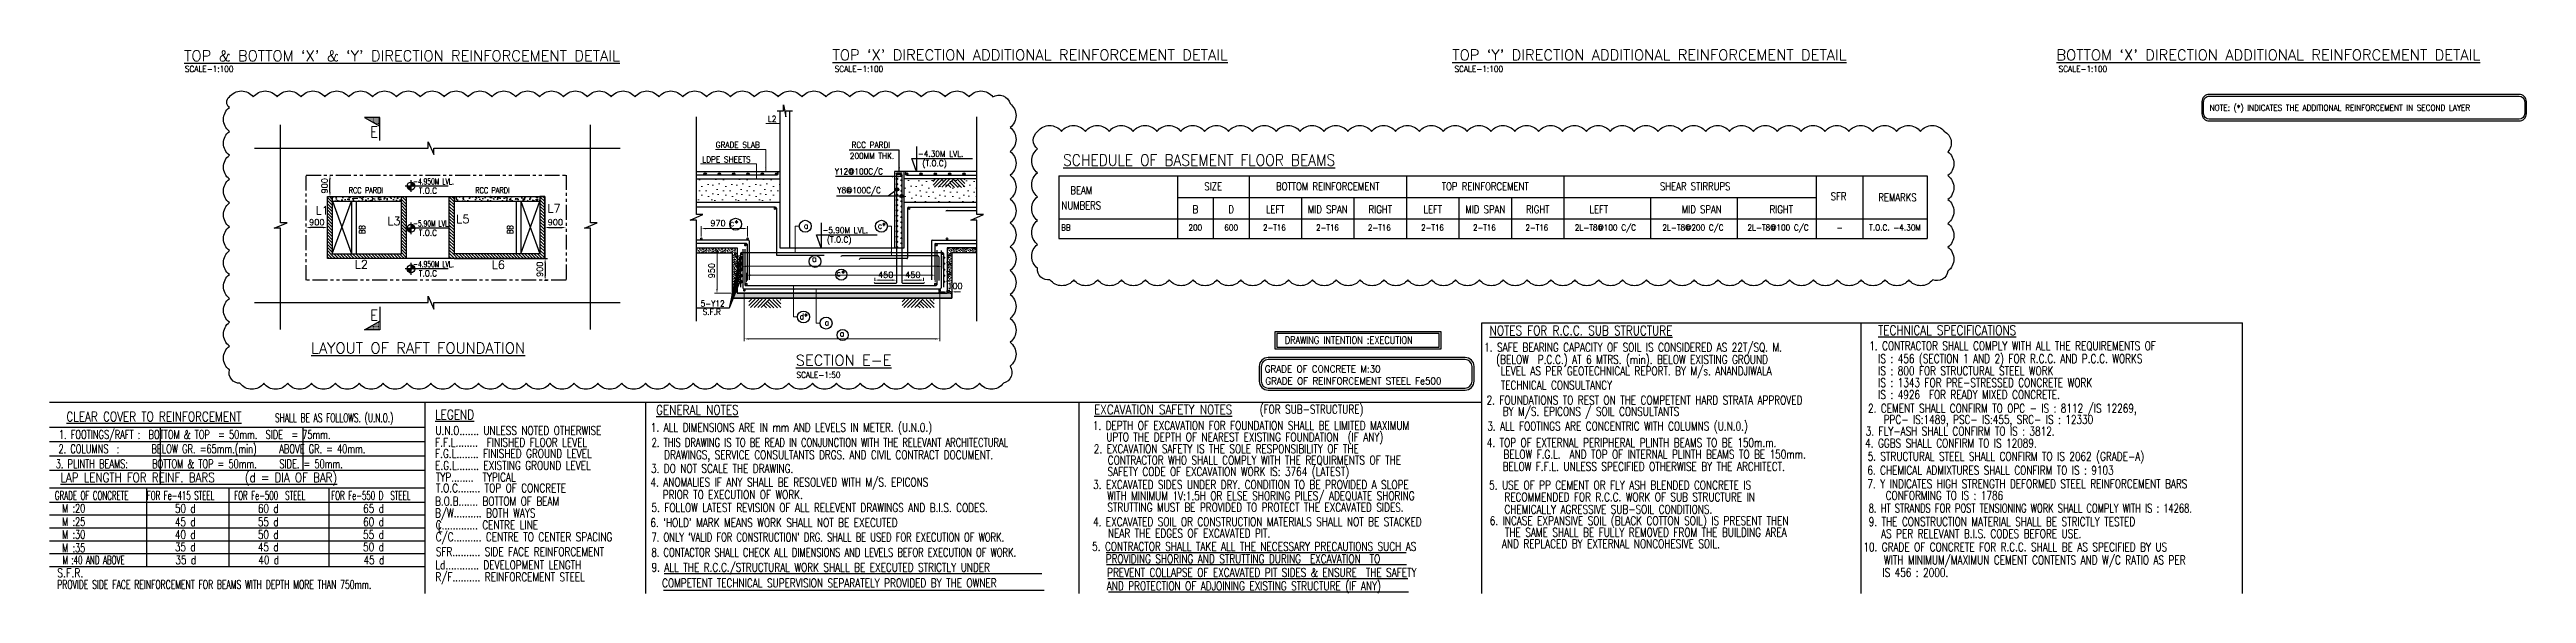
# Model space of a CAD drawing. Extents: x 493682 to 1244665, y -124941 to -2846.
# Drawn here: x 531715 to 635534, y -82122 to -59326 of the extents above; entities that cross this region are included whole.
import ezdxf
from ezdxf.enums import TextEntityAlignment as Align
from ezdxf.lldxf.tags import DXFTag

# ---------------------------------------------------------------- set-up
doc = ezdxf.new("R2010")
doc.units = 0
doc.header["$MEASUREMENT"] = 0
doc.header["$PDMODE"] = 34
doc.header["$PDSIZE"] = 50
doc.linetypes.add('PHANTOM4', pattern=[0.625, 0.3125, -0.0625, 0.0625, -0.0625, 0.0625, -0.0625])
for name, color, linetype in [('00 ECPL LOGO', 250, 'Continuous'), ('02BEAM TEXT', 3, 'Continuous'), ('04 FOOTING', 2, 'Continuous'), ('04 NORMAL TEXT', 2, 'Continuous'), ('07 BEAM TEXT SCH.', 2, 'Continuous'), ('10 BEAM NO.', 3, 'Continuous'), ('12 SLAB MKD', 3, 'Continuous'), ('13 SUB TITLE', 3, 'Continuous'), ('15 TITLE (MAIN TEXT)', 6, 'Continuous'), ('150 COLUMN', 1, 'Continuous'), ('16 SECT-MKD', 1, 'Continuous'), ('16 SECT-NO', 1, 'Continuous'), ('18 COL. TEXT', 1, 'Continuous'), ('19 COLUMN', 1, 'Continuous'), ('21GRID CIRCLE', 5, 'Continuous'), ('22 FRAME', 6, 'Continuous'), ('22 TABLE FRAME', 5, 'Continuous'), ('22222', 63, 'Continuous'), ('25 hatch', 8, 'Continuous'), ('32 FRAME', 6, 'Continuous'), ('34 TYP', 7, 'Continuous'), ('BEAM', 4, 'Continuous'), ('BEAMS', 4, 'Continuous'), ('BM', 1, 'Continuous'), ('COL.TEXT', 1, 'Continuous'), ('dist renif', 21, 'Continuous'), ('FRAME', 6, 'Continuous'), ('HATCH', 251, 'Continuous'), ('HT', 8, 'Continuous'), ('REINF', 6, 'Continuous'), ('sheet', 1, 'Continuous'), ('SUB TITLE', 3, 'Continuous'), ('TABLE FRAME', 5, 'Continuous'), ('TEXT', 4, 'Continuous'), ('TITLE', 6, 'Continuous')]:
    doc.layers.add(name, color=color, linetype=linetype)
doc.styles.add('ROMAND', font='simplex.shx', dxfattribs={"width": 0.85})
doc.styles.add('ROMANS', font='simplex.shx')
tags = doc.linetypes.add('HIDDEN2', pattern=[0.1875, 0.125, -0.0625]).pattern_tags.tags
tags[6:7] = [DXFTag(74, 4), DXFTag(75, 0), DXFTag(340, '0'), DXFTag(46, 1.0), DXFTag(50, 0.0), DXFTag(44, 0.0), DXFTag(45, 0.0)]
tags[4:5] = [DXFTag(74, 4), DXFTag(75, 0), DXFTag(340, '0'), DXFTag(46, 1.0), DXFTag(50, 0.0), DXFTag(44, 0.0), DXFTag(45, 0.0)]
doc.dimstyles.new('SDU-II', dxfattribs={"dimscale": 100, "dimtxt": 2.5, "dimasz": 1.8, "dimexe": 1, "dimexo": 1, "dimgap": 1, "dimtad": 1, "dimdec": 0, "dimzin": 0, "dimdsep": 46, "dimtxsty": 'ROMANS', "dimcen": 0.09, "dimclrd": 5, "dimclre": 5, "dimclrt": 4, "dimadec": 0, "dimazin": 0, "dimtfac": 1, "dimtdec": 0, "dimtmove": 1, "dimatfit": 3, "dimfxl": 1, "dimtolj": 1, "dimtzin": 0, "dimlwd": 9, "dimlwe": 0, "dimarcsym": 1})
doc.dimstyles.get("Standard").update_dxf_attribs({"dimscale": 100, "dimtxt": 2.5, "dimasz": 1.8, "dimexe": 1, "dimexo": 1, "dimgap": 1, "dimtad": 1, "dimdec": 0, "dimzin": 0, "dimdsep": 46, "dimtxsty": 'ROMANS', "dimcen": 0, "dimclrd": 5, "dimclre": 5, "dimclrt": 4, "dimadec": 0, "dimazin": 0, "dimtfac": 1, "dimtdec": 4, "dimtofl": 0, "dimtmove": 2, "dimatfit": 3, "dimfxl": 1, "dimtolj": 1, "dimtzin": 0, "dimlwe": -1, "dimarcsym": 0})
pattern_1 = [(7e-15, (900417.13, -57801.63), (5e-14, -400), [0, -400]), (7e-15, (900421.13, -57661.63), (5e-14, -400), [0, -400]), (7e-15, (900433.13, -57877.63), (5e-14, -400), [0, -400]), (21.8014, (900225.13, -57753.63), (1200.000109, 399.999964), [43.0812, -2110.9848]), (143.1301, (900265.13, -57737.63), (1199.999967, -800.000049), [20, -1980]), (229.3987, (900249.13, -57725.63), (2000.0001685, 2399.9996073), [36.878, -3650.9396]), (153.4349, (900117.13, -57677.63), (-399.999663, 400.000524), [8.9444, -885.4828]), (33.6901, (900109.13, -57673.63), (799.999823, 400.000534), [14.4224, -1427.7984]), (251.5651, (900121.13, -57665.63), (-399.999361, -800.000174), [12.6492, -1252.262]), (135, (900373.13, -57637.63), (-9e-14, 400.00012), [16.9704, -548.7148]), (7e-15, (900361.13, -57625.63), (400, -400), [24, -376]), (225, (900385.13, -57625.63), (-400.00012, -9e-14), [16.9704, -548.7148]), (108.4349, (900325.13, -57893.63), (399.999361, -800.000174), [12.6492, -1252.262]), (7e-15, (900321.13, -57881.63), (400, -400), [20, -380]), (216.8699, (900341.13, -57881.63), (-1199.999967, -800.000049), [20, -1980]), (146.3099, (900113.13, -57897.63), (799.999823, -400.000534), [14.4224, -1427.7984]), (18.4349, (900101.13, -57889.63), (-800.000174, -399.999361), [25.2984, -1239.6128]), (233.1301, (900125.13, -57881.63), (800.000049, 1199.999967), [20, -1980]), (7e-15, (900229.13, -57881.63), (5e-14, -400), [0, -400]), (7e-15, (900121.13, -57777.63), (5e-14, -400), [0, -400]), (7e-15, (900233.13, -57629.63), (5e-14, -400), [0, -400]), (7e-15, (900341.13, -57753.63), (5e-14, -400), [0, -400]), (7e-15, (900225.13, -57821.63), (5e-14, -400), [0, -400]), (7e-15, (900137.13, -57833.63), (5e-14, -400), [0, -400]), (7e-15, (900173.13, -57809.63), (5e-14, -400), [0, -400]), (7e-15, (900157.13, -57713.63), (5e-14, -400), [0, -400]), (7e-15, (900061.13, -57729.63), (5e-14, -400), [0, -400]), (7e-15, (900065.13, -57821.63), (5e-14, -400), [0, -400]), (7e-15, (900053.13, -57909.63), (5e-14, -400), [0, -400]), (7e-15, (900177.13, -57925.63), (5e-14, -400), [0, -400]), (7e-15, (900265.13, -57941.63), (5e-14, -400), [0, -400]), (7e-15, (900405.13, -57925.63), (5e-14, -400), [0, -400]), (7e-15, (900309.13, -57801.63), (5e-14, -400), [0, -400]), (7e-15, (900269.13, -57873.63), (5e-14, -400), [0, -400]), (7e-15, (900301.13, -57681.63), (5e-14, -400), [0, -400]), (7e-15, (900181.13, -57661.63), (5e-14, -400), [0, -400]), (7e-15, (900301.13, -57573.63), (5e-14, -400), [0, -400]), (7e-15, (900169.13, -57597.63), (5e-14, -400), [0, -400]), (7e-15, (900041.13, -57585.63), (5e-14, -400), [0, -400]), (7e-15, (900089.13, -57565.63), (5e-14, -400), [0, -400]), (7e-15, (900093.13, -57621.63), (5e-14, -400), [0, -400]), (7e-15, (900361.13, -57557.63), (5e-14, -400), [0, -400]), (7e-15, (900409.13, -57721.63), (5e-14, -400), [0, -400]), (7e-15, (900389.13, -57841.63), (5e-14, -400), [0, -400]), (7e-15, (900205.13, -57553.63), (5e-14, -400), [0, -400])]
pattern_2 = [(315, (-20852.18, -54615), (65.63609, 65.63609), [])]
pattern_3 = [(180, (35417.763, 82281.04), (-5e-15, -19.2), [0, -19.2])]
pattern_4 = [(230, (-746778.13, 33550.83), (-358.63009, 31.37607), [37.5, -412.5]), (175, (-746778.13, 33550.83), (69.37567, -376.09607), [30, -330]), (280.451444, (-746808, 33553.45), (-289.25442, -344.72), [31.8701, -350.57106]), (226.1842, (-746778.13, 33450.83), (-533.62067, 82.75964), [56.25, -618.75]), (276.635635, (-746822.6, 33457.73), (-467.33097, -487.0593), [47.80517, -525.85688]), (171.18416, (-746778.1, 33450.83), (-467.33097, -487.0593), [45, -495]), (201, (-746828.13, 33475.83), (-298.45353, 201.30945), [37.5, -412.5]), (146, (-746828.13, 33475.83), (-121.65767, -362.57502), [30, -330]), (251.451445, (-746853, 33492.6), (-420.11119, -161.26558), [31.8701, -350.57106]), (217.5, (-746778.13, 33550.83), (-6.079928, -166.446927), [0, -326, 0, -335, 0, -331.25]), (187.5, (-746778.13, 33550.83), (-131.53477, -197.205856), [0, -191, 0, -318.5, 0, -126.25]), (147.5, (-746666.63, 33550.83), (-266.911218, 11.277436), [0, -125, 0, -390, 0, -517.5]), (137.5, (-746616.63, 33550.83), (-291.593085, -50.05249), [0, -162.5, 0, -259, 0, -367.5])]

msp = doc.modelspace()

# ---------------------------------------------------------------- texts
at = {"color": 6, "style": 'ROMANS'}
for s, p in [("%%UTOP & BOTTOM `X' & `Y' DIRECTION REINFORCEMENT DETAIL", (537356.5, -59814, -68257330595.1)), ("%%UTOP `X' DIRECTION ADDITIONAL REINFORCEMENT DETAIL", (564532.1, -59776, -34128665297.6)), ("%%UTOP `Y' DIRECTION ADDITIONAL REINFORCEMENT DETAIL", (590510, -59776, -34128665297.6)), ("%%UBOTTOM `X' DIRECTION ADDITIONAL REINFORCEMENT DETAIL", (615832.5, -59776, -34128665297.6))]:
    msp.add_text(s, height=450, dxfattribs=at).set_placement(p)
at = {"layer": '04 NORMAL TEXT', "color": 4, "style": 'ROMANS', "width": 0.9}
for p in [(537388.8, -60265.5, -34128665297.6), (564624.8, -60265.5, -34128665297.6), (590602.6, -60265.5, -34128665297.6), (615925.1, -60265.5, -34128665297.6)]:
    msp.add_text('SCALE-1:100', height=250, dxfattribs=at).set_placement(p)
at = {"layer": '32 FRAME', "color": 3, "lineweight": 30, "style": 'ROMANS', "width": 0.9}
msp.add_text('NOTE: (*) INDICATES THE ADDITIONAL REINFORCEMENT IN SECOND LAYER', height=247.971, dxfattribs=at).set_placement((622253, -61888.8))
at = {"layer": '32 FRAME', "color": 3, "style": 'ROMANS', "width": 0.9}
for s, p in [('GRADE OF CONCRETE M:30', (582651.6, -72865.4)), ('GRADE OF REINFORCEMENT STEEL Fe500', (582675.1, -73367.2))]:
    msp.add_text(s, height=297.565, dxfattribs=at).set_placement(p)
at = {"layer": 'TITLE', "style": 'ROMANS', "width": 0.8}
msp.add_text('DRAWING INTENTION :EXECUTION', height=312.131, dxfattribs=at).set_placement((583488.6, -71658.6))

# ---------------------------------------------------------------- blocks, each defined once
blk = doc.blocks.new('N12')
at = {"layer": '32 FRAME', "color": 4}
for p, q in [((1026.49, 745.55, 1002.91), (1135.24, 745.55, 1002.91)), ((1026.29, 740.74, 1002.91), (1135.87, 740.74, 1002.91))]:
    blk.add_line(p, q, dxfattribs=at)
at = {"layer": '32 FRAME', "color": 3, "style": 'ROMANS', "width": 0.8}
blk.add_text('%%uGENERAL NOTES', height=2.75, dxfattribs=at).set_placement((1024.12, 791.27, 1002.91))
at = {"layer": '32 FRAME', "color": 4, "style": 'ROMANS'}
for s, width, p in [('1. ALL DIMENSIONS ARE IN mm AND LEVELS IN METER. (U.N.0.)', 0.75, (1022.61, 786.38, 1002.91)), ('2. THIS DRAWING IS TO BE READ IN CONJUNCTION WITH THE RELEVANT ARCHITECTURAL ', 0.7, (1022.83, 782.02, 1002.91)), (' DRAWINGS, SERVICE CONSULTANTS DRGS. AND CIVIL CONTRACT DOCUMENT.', 0.75, (1025.16, 778.49, 1002.91)), ('4. ANOMALIES IF ANY SHALL BE RESOLVED WITH M/S. EPICONS', 0.75, (1022.49, 770.59, 1002.91)), ('3. DO NOT SCALE THE DRAWING. ', 0.75, (1022.65, 774.53, 1002.91)), ('5. FOLLOW LATEST REVISION OF ALL RELEVENT DRAWINGS AND B.I.S. CODES.', 0.75, (1022.81, 763.27, 1002.91)), (' PRIOR TO EXECUTION OF WORK.', 0.75, (1024.75, 767.01, 1002.91)), ("6. `HOLD' MARK MEANS WORK SHALL NOT BE EXECUTED", 0.75, (1022.48, 758.96, 1002.91)), ("7. ONLY `VALID FOR CONSTRUCTION' DRG. SHALL BE USED FOR EXECUTION OF WORK.", 0.7, (1022.81, 754.76, 1002.91)), ('8. CONTACTOR SHALL CHECK ALL DIMENSIONS AND LEVELS BEFOR EXECUTION OF WORK.', 0.7, (1022.81, 750.38, 1002.91)), ('9. ALL THE R.C.C./STRUCTURAL WORK SHALL BE EXECUTED STRICTLY UNDER ', 0.75, (1022.81, 746.07, 1002.91)), ('COMPETENT TECHNICAL SUPERVISION SEPARATELY PROVIDED BY THE OWNER', 0.75, (1025.85, 741.57, 1002.91))]:
    blk.add_text(s, height=2.5, dxfattribs=dict(at, width=width)).set_placement(p)
blk = doc.blocks.new('N16')
at = {"layer": 'TABLE FRAME'}
for p, q in [((1153.79, 751.69), (1240.2, 751.69)), ((1153.88, 748.21), (1240.29, 748.21)), ((1154.26, 744.21), (1240.67, 744.21)), ((1154.4, 740.31), (1240.81, 740.31))]:
    blk.add_line(p, q, dxfattribs=at)
at = {"layer": 'SUB TITLE', "style": 'ROMANS', "width": 0.8}
blk.add_text('%%UEXCAVATION SAFETY NOTES', height=2.75, dxfattribs=at).set_placement((1150.27, 791.48))
at = {"layer": 'TEXT', "style": 'ROMANS', "width": 0.75}
for s, p in [(' (FOR SUB-STRUCTURE)', (1196.67, 791.67)), ('1. DEPTH OF EXCAVATION FOR FOUNDATION SHALL BE LIMITED MAXIMUM', (1149.91, 787)), (' UPTO THE DEPTH OF NEAREST EXISTING FOUNDATION  (IF ANY)', (1152.5, 783.68)), ('2. EXCAVATION SAFETY IS THE SOLE RESPONSIBILITY OF THE ', (1150.19, 780.27)), ('CONTRACTOR WHO SHALL COMPLY WITH THE REQUIRMENTS OF THE ', (1154.22, 777.01)), ('3. EXCAVATED SIDES UNDER DRY. CONDITION TO BE PROVIDED A SLOPE ', (1150.01, 769.98, -1002.91)), ('SAFETY CODE OF EXCAVATION WORK IS: 3764 (LATEST)', (1154.14, 773.72)), (' WITH MINIMUM 1V:1.5H OR ELSE SHORING PILES/ ADEQUATE SHORING ', (1152.75, 766.75, -1002.91)), ('STRUTTING MUST BE PROVIDED TO PROTECT THE EXCAVATED SIDES.', (1154.08, 763.44, -1002.91)), ('4. EXCAVATED SOIL OR CONSTRUCTION MATERIALS SHALL NOT BE STACKED ', (1149.97, 759.28, -1002.91)), ('NEAR THE EDGES OF EXCAVATED PIT.', (1154.25, 755.96, -1002.91)), ('5. CONTRACTOR SHALL TAKE ALL THE NECESSARY PRECAUTIONS SUCH AS', (1149.71, 752.17)), (' PROVIDING SHORING AND STRUTTING DURING  EXCAVATION  TO ', (1152.33, 748.61)), (' AND PROTECTION OF ADJOINING EXISTING STRUCTURE (IF ANY)', (1152.63, 740.8)), ('PREVENT COLLAPSE OF EXCAVATED PIT SIDES & ENSURE  THE SAFETY', (1154.03, 744.67))]:
    blk.add_text(s, height=2.5, dxfattribs=at).set_placement(p)
blk = doc.blocks.new('A$C53E097842', base_point=(957.62, 796.01))
at = {"layer": 'COL.TEXT'}
blk.add_line((1065.83, 830.06), (957.62, 830.06), dxfattribs=at)
at = {"layer": 'TABLE FRAME', "linetype": 'Continuous'}
for p, q in [((1065.83, 842.43), (957.62, 842.43)), ((989.55, 825.93), (989.55, 842.43)), ((1030.65, 830.06), (1030.65, 842.51)), ((1065.83, 838.31), (957.62, 838.31)), ((1065.83, 834.18), (957.62, 834.18)), ((1065.83, 830.06), (957.62, 830.06)), ((1065.83, 830.06), (957.62, 830.06)), ((1030.65, 830.21), (1030.65, 830.06)), ((1065.83, 824.95), (957.62, 824.95)), ((1065.83, 820.91), (957.62, 820.91)), ((985.63, 802.35), (985.63, 824.95)), ((1009.39, 802.35), (1009.39, 824.95)), ((1038.15, 802.35), (1038.15, 824.95)), ((1065.83, 817.2), (957.62, 817.2)), ((1065.83, 813.49), (957.62, 813.49)), ((1065.83, 809.77), (957.62, 809.77)), ((1065.83, 806.06), (957.62, 806.06)), ((1065.83, 802.35), (957.62, 802.35))]:
    blk.add_line(p, q, dxfattribs=at)
at = {"layer": 'SUB TITLE', "style": 'ROMANS', "width": 0.8}
for s, height, p in [('%%uCLEAR COVER TO REINFORCEMENT', 2.75, (962.47, 844.22)), ('%%uLAP LENGTH FOR REINF. BARS   (d = DIA OF BAR)', 2.7225, (960.75, 826.69)), ('S.F.R.', 2.475, (959.82, 799.36))]:
    blk.add_text(s, height=height, dxfattribs=at).set_placement(p)
at = {"layer": 'TEXT', "style": 'ROMANS'}
for s, width, p in [('   1. FOOTINGS/RAFT :  BOTTOM & TOP  = 50mm.  SIDE  = 75mm.', 0.7, (956.43, 839.2)), ('SHALL BE AS FOLLOWS. (U.N.O.)', 0.63, (1022.57, 844.02)), ('   2. COLUMNS  :      BELOW GR. =65mm.(min)   ABOVE GR. = 40mm.', 0.7, (956.32, 835.07)), ('    3. PLINTH BEAMS:    BOTTOM & TOP = 50mm.   SIDE. = 50mm. ', 0.7, (954.24, 830.77)), ('   GRADE OF CONCRETE  ', 0.6, (955.84, 821.66)), ('M :20 ', 0.7, (961.25, 817.96)), (' FOR Fe-415 STEEL', 0.6, (984.6, 821.66)), (' FOR Fe-500  STEEL', 0.6, (1009.78, 821.66)), (' FOR Fe-550 D  STEEL', 0.6, (1037.73, 821.66)), ('M :25', 0.7, (961.25, 814.1)), ('50 d', 0.75, (993.74, 817.9)), ('45 d', 0.75, (993.74, 814.04)), ('55 d', 0.75, (1017.64, 814.04)), ('60 d', 0.75, (1017.64, 817.9)), ('65 d', 0.75, (1047.94, 817.9)), ('60 d', 0.75, (1047.94, 814.04)), ('M :30', 0.7, (961.25, 810.44)), ('M :35', 0.7, (961.25, 806.56)), ('40 d', 0.75, (993.74, 810.38)), ('35 d', 0.75, (993.74, 806.82)), ('50 d', 0.75, (1017.64, 810.38)), ('45 d', 0.75, (1017.64, 806.82)), ('55 d', 0.75, (1047.94, 810.38)), ('50 d', 0.75, (1047.94, 806.82)), ('M :40 AND ABOVE', 0.6, (961.38, 803.07)), ('35 d', 0.75, (993.87, 803.07)), ('40 d', 0.75, (1017.77, 803.07)), ('45 d', 0.75, (1048.07, 803.07)), ('PROVIDE SIDE FACE REINFORCEMENT FOR BEAMS WITH DEPTH MORE THAN 750mm.', 0.65, (959.84, 796.01))]:
    blk.add_text(s, height=2.475, dxfattribs=dict(at, width=width)).set_placement(p)
blk = doc.blocks.new('zw$A953')
at = {"layer": '32 FRAME', "color": 3, "style": 'ROMANS', "width": 0.8}
blk.add_text('%%uLEGEND', height=2.75, dxfattribs=at).set_placement((0, 0))
at = {"layer": '32 FRAME', "color": 4, "style": 'ROMANS'}
for s, width, p in [('F.F.L........  FINISHED FLOOR LEVEL', 0.75, (0.03, -7.86)), ('U.N.O....... UNLESS NOTED OTHERWISE', 0.75, (0.08, -4.45)), ('F.G.L........ FINISHED GROUND LEVEL', 0.75, (0.01, -11.08)), ('E.G.L........ EXISTING GROUND LEVEL', 0.75, (0.01, -14.5)), ('TYP........  TYPICAL', 0.75, (0.22, -17.89)), ('T.O.C........ TOP OF CONCRETE', 0.75, (0.22, -21.01)), ('B.O.B....... BOTTOM OF BEAM', 0.75, (-0.02, -24.82)), ('B/W.......... BOTH WAYS', 0.75, (-0.02, -28.2)), ('C............. CENTRE LINE', 0.75, (0.17, -31.65)), ('C/C.......... CENTRE TO CENTER SPACING', 0.75, (0.17, -35.09)), ('L', 0.7, (0.83, -32.42)), ('Ld............ DEVELOPMENT LENGTH', 0.75, (0.08, -43.17)), ('SFR.......... SIDE FACE REINFORCEMENT', 0.75, (0.21, -39.34)), ('R/F.......... REINFORCEMENT STEEL', 0.75, (0.07, -46.62))]:
    blk.add_text(s, height=2.5, dxfattribs=dict(at, width=width)).set_placement(p)
blk = doc.blocks.new('A$C53E097422', base_point=(1066.54, 795.59))
at = {"layer": '32 FRAME', "color": 3, "style": 'ROMANS', "width": 0.8}
blk.add_text('%%uTECHNICAL SPECIFICATIONS', height=2.75, dxfattribs=at).set_placement((1070.6, 869.4, 0.5))
at = {"layer": '32 FRAME', "color": 4, "style": 'ROMANS'}
for s, width, p in [('1. CONTRACTOR SHALL COMPLY WITH ALL THE REQUIREMENTS OF ', 0.75, (1068.07, 865.06, 0.5)), ('  IS : 456 (SECTION 1 AND 2) FOR R.C.C. AND P.C.C. WORKS ', 0.75, (1068.07, 861.35, 0.5)), ('  IS : 800 FOR STRUCTURAL STEEL WORK', 0.75, (1068.07, 857.84, 0.5)), ('  IS : 1343 FOR PRE-STRESSED CONCRETE WORK', 0.75, (1068.07, 854.44, 0.5)), ('2. CEMENT SHALL CONFIRM TO OPC - IS : 8112 /IS 12269,', 0.75, (1067.71, 847.06, 0.5)), ('  IS : 4926  FOR READY MIXED CONCRETE.', 0.75, (1068.07, 851, 0.5)), (' 3. FLY-ASH SHALL CONFIRM TO IS : 3812.', 0.75, (1065.76, 840.46, 0.5)), ('PPC- IS:1489, PSC- IS:455, SRC- IS : 12330', 0.75, (1072.22, 843.82, 0.5)), (' 4. GGBS SHALL CONFIRM TO IS 12089.', 0.75, (1065.6, 837.01, 0.5)), ('5. STRUCTURAL STEEL SHALL CONFIRM TO IS 2062 (GRADE-A)', 0.75, (1067.6, 833.21, 0.5)), ('7. Y INDICATES HIGH STRENGTH DEFORMED STEEL REINFORCEMENT BARS', 0.75, (1067.52, 825.3, 0.5)), ('6. CHEMICAL ADMIXTURES SHALL CONFIRM TO IS : 9103', 0.75, (1067.51, 829.21, 0.5)), ('8. HT STRANDS FOR POST TENSIONING WORK SHALL COMPLY WITH IS : 14268.', 0.7, (1067.92, 818.28, 0.5)), ('CONFORMING TO IS : 1786 ', 0.75, (1072.8, 821.96, 0.5)), ('9. THE CONSTRUCTION MATERIAL SHALL BE STRICTLY TESTED', 0.75, (1067.92, 814.41, 0.5)), (' AS PER RELEVANT B.I.S. CODES BEFORE USE.', 0.75, (1070.18, 810.94, 0.5)), ('10. GRADE OF CONCRETE FOR R.C.C. SHALL BE AS SPECIFIED BY US ', 0.75, (1066.36, 807.11, 0.5)), ('WITH MINIMUM/MAXIMUN CEMENT CONTENTS AND W/C RATIO AS PER   ', 0.75, (1072.29, 803.37, 0.5)), ('  IS 456 : 2000.', 0.75, (1069.28, 799.78, 0.5))]:
    blk.add_text(s, height=2.5, dxfattribs=dict(at, width=width)).set_placement(p)
blk = doc.blocks.new('N15')
at = {"layer": '22 FRAME', "color": 3, "style": 'ROMANS', "width": 0.8}
blk.add_text('%%uNOTES FOR R.C.C. SUB STRUCTURE', height=2.75, dxfattribs=at).set_placement((1179.24, 869.07))
at = {"layer": '22 FRAME', "color": 4, "style": 'ROMANS', "width": 0.75}
for s, p in [('1. SAFE BEARING CAPACITY OF SOIL IS CONSIDERED AS 22T/SQ. M. ', (1177.68, 864.37)), ('   (BELOW  P.C.C.) AT 6 MTRS. (min). BELOW EXISTING GROUND ', (1176.94, 860.86)), ('LEVEL AS PER GEOTECHNICAL REPORT. BY M/s. ANANDJIWALA', (1182.44, 857.57)), ('2. FOUNDATIONS TO REST ON THE COMPETENT HARD STRATA APPROVED ', (1178.35, 849.15)), ('TECHNICAL CONSULTANCY', (1182.44, 853.46)), ('3. ALL FOOTINGS ARE CONCENTRIC WITH COLUMNS (U.N.0.)', (1178.55, 841.68)), ('BY M/S. EPICONS / SOIL CONSULTANTS', (1183, 845.9)), ('4. TOP OF EXTERNAL PERIPHERAL PLINTH BEAMS TO BE 150m.m.', (1178.41, 836.91)), ('BELOW F.G.L.  AND TOP OF INTERNAL PLINTH BEAMS TO BE 150mm.', (1183.21, 833.56)), ('BELOW F.F.L. UNLESS SPECIFIED OTHERWISE BY THE ARCHITECT.', (1182.97, 830.04)), ('5. USE OF PP CEMENT OR FLY ASH BLENDED CONCRETE IS ', (1179.1, 824.69)), ('RECOMMENDED FOR R.C.C. WORK OF SUB STRUCTURE IN ', (1183.49, 821.26)), ('6. INCASE EXPANSIVE SOIL (BLACK COTTON SOIL) IS PRESENT THEN', (1179.26, 814.44)), ('THE SAME SHALL BE FULLY REMOVED FROM THE BUILDING AREA  ', (1183.63, 811.09)), ('CHEMICALLY AGRESSIVE SUB-SOIL CONDITIONS.', (1183.49, 817.7)), (' AND REPLACED BY EXTERNAL NONCOHESIVE SOIL.', (1181.48, 807.8))]:
    blk.add_text(s, height=2.5, dxfattribs=at).set_placement(p)
blk = doc.blocks.new('zw$D82E')
at = {"layer": '22 TABLE FRAME', "color": 5, "linetype": 'Continuous'}
for p, q in [((0, 0), (0, -2625)), ((4976, 0), (4976, -2625)), ((7976, 0), (7976, -2625)), ((14576, 0), (14576, -2625)), ((21176, 0), (21176, -2625)), ((0, 0), (36398, 0)), ((4976, -900), (31747, -900)), ((6476, -900), (6476, -2625)), ((10176, -900), (10176, -2625)), ((12376, -900), (12376, -2625)), ((16776, -900), (16776, -2625)), ((18976, -900), (18976, -2625)), ((24806, -900), (24806, -2625)), ((28437, -900), (28437, -2625)), ((31747, 0), (31747, -2625)), ((33698, 0), (33698, -2625)), ((36398, 0), (36398, -2625)), ((0, -1800), (36398, -1800)), ((0, -1800), (36398, -1800)), ((0, -2625), (36398, -2625))]:
    blk.add_line(p, q, dxfattribs=at)
at = {"layer": '07 BEAM TEXT SCH.', "color": 2, "linetype": 'Continuous', "style": 'ROMANS', "width": 0.89}
blk.add_text('BB', height=250, dxfattribs=at).set_placement((100, -2163), align=Align.MIDDLE_LEFT)
at = {"layer": '07 BEAM TEXT SCH.', "color": 2, "linetype": 'Continuous', "style": 'ROMANS'}
for s, width, p in [('200', 0.9, (5726, -2163)), ('600', 0.9, (7226, -2163)), ('2-T16', 0.87, (9038, -2163)), ('2-T16', 0.87, (11265, -2163)), ('2-T16', 0.87, (13438, -2163)), ('2-T16', 0.87, (15665, -2163)), ('2-T16', 0.87, (17843, -2163)), ('2-T16', 0.87, (20038, -2163)), ('2L-T8@100 C/C', 0.9, (22912, -2163)), ('2L-T8@200 C/C', 0.9, (26584, -2163)), ('2L-T8@100 C/C', 0.9, (30150, -2163)), ('T.O.C. -4.30M', 0.9, (35053, -2163)), ('-', 0.9, (32730, -2163))]:
    blk.add_text(s, height=250, dxfattribs=dict(at, width=width)).set_placement(p, align=Align.MIDDLE_CENTER)
at = {"layer": '13 SUB TITLE', "color": 3, "linetype": 'Continuous', "style": 'ROMANS', "width": 0.8}
for s, p in [('BEAM', (946, -600)), ('SFR', (32687, -858)), ('REMARKS', (35156, -900)), ('B', (5726, -1400)), ('D', (7226, -1400)), ('LEFT', (9076, -1400)), ('MID SPAN', (11276, -1400)), ('RIGHT', (13476, -1400)), ('LEFT', (15676, -1400)), ('MID SPAN', (17876, -1400)), ('RIGHT', (20076, -1400)), ('LEFT', (22639, -1400)), ('MID SPAN', (26950, -1400)), ('RIGHT', (30285, -1400))]:
    blk.add_text(s, height=325, dxfattribs=at).set_placement(p, align=Align.MIDDLE)
for s, p in [('SIZE', (6476, -600)), ('BOTTOM REINFORCEMENT', (11276, -600)), ('TOP REINFORCEMENT', (17876, -600)), ('SHEAR STIRRUPS', (26676, -600)), ('NUMBERS', (946, -1400))]:
    blk.add_text(s, height=325, dxfattribs=at).set_placement(p, align=Align.CENTER)
at = {"layer": '15 TITLE (MAIN TEXT)', "color": 6, "style": 'ROMANS', "width": 0.9}
blk.add_text('%%USCHEDULE OF BASEMENT FLOOR BEAMS', height=472.22, dxfattribs=at).set_placement((184, 430))
blk = doc.blocks.new('GRD1')
at = {"layer": 'HT'}
for p, q in [((-105, -20), (-85, 0)), ((-105, -49), (-57, 0)), ((-93, -65), (-28, 0)), ((-65, -65), (0, 0)), ((-36, -65), (28, 0)), ((-8, -65), (57, 0)), ((12, -45), (34, -68)), ((26, -31), (63, -68)), ((40, -17), (91, -68)), ((54, -3), (119, -68)), ((83, -3), (144, -64)), ((111, -3), (144, -36)), ((139, -3), (144, -7))]:
    blk.add_line(p, q, dxfattribs=at)
blk = doc.blocks.new('*D358')
at = {"color": 5, "lineweight": 0, "transparency": 16777216}
for p, q in [((560837, -68045), (560837, -70080)), ((569026, -68045), (569026, -70080))]:
    blk.add_line(p, q, dxfattribs=at)
at = {"color": 5, "lineweight": 9, "transparency": 16777216}
blk.add_line((561017, -69980), (568846, -69980), dxfattribs=at)
at = {"color": 5, "transparency": 16777216}
for points in [[(561017, -69950), (561017, -70010), (560837, -69980)], [(568846, -70010), (568846, -69950), (569026, -69980)]]:
    blk.add_solid(points, dxfattribs=at)
at = {"layer": 'DEFPOINTS', "color": 0, "transparency": 16777216}
for p in [(560837, -67945), (569026, -67945), (569026, -69980)]:
    blk.add_point(p, dxfattribs=at)
at = {"color": 4, "transparency": 16777216, "insert": (564932, -69755), "char_height": 250, "attachment_point": 5, "style": 'ROMANS'}
blk.add_mtext('\\A1;a', dxfattribs=at)
blk = doc.blocks.new('*D359')
at = {"color": 5, "lineweight": 0, "transparency": 16777216}
for p, q in [((560743, -66515), (560743, -67036)), ((569121, -66515), (569121, -67036))]:
    blk.add_line(p, q, dxfattribs=at)
at = {"color": 5, "lineweight": 9, "transparency": 16777216}
blk.add_line((560923, -66936), (568941, -66936), dxfattribs=at)
at = {"color": 5, "transparency": 16777216}
for points in [[(560923, -66906), (560923, -66966), (560743, -66936)], [(568941, -66966), (568941, -66906), (569121, -66936)]]:
    blk.add_solid(points, dxfattribs=at)
at = {"layer": 'DEFPOINTS', "color": 0, "transparency": 16777216}
for p in [(560743, -66415), (569121, -66415), (569121, -66936)]:
    blk.add_point(p, dxfattribs=at)
at = {"color": 4, "transparency": 16777216, "insert": (563771, -66620), "char_height": 250, "attachment_point": 5, "style": 'ROMANS'}
blk.add_mtext('\\A1;a', dxfattribs=at)
blk = doc.blocks.new('*D360')
at = {"color": 5, "lineweight": 0, "transparency": 16777216}
for p, q in [((560923, -67584), (560923, -67211)), ((568841, -67584), (568841, -67211))]:
    blk.add_line(p, q, dxfattribs=at)
at = {"color": 5, "lineweight": 9, "transparency": 16777216}
blk.add_line((561103, -67311), (568661, -67311), dxfattribs=at)
at = {"color": 5, "transparency": 16777216}
for points in [[(561103, -67281), (561103, -67341), (560923, -67311)], [(568661, -67341), (568661, -67281), (568841, -67311)]]:
    blk.add_solid(points, dxfattribs=at)
at = {"layer": 'DEFPOINTS', "color": 0, "transparency": 16777216}
for p in [(568841, -67311), (560923, -67684), (568841, -67684)]:
    blk.add_point(p, dxfattribs=at)
at = {"color": 4, "transparency": 16777216, "insert": (564882, -67234), "char_height": 250, "attachment_point": 5, "style": 'ROMANS'}
blk.add_mtext('\\A1;c*', dxfattribs=at)
blk = doc.blocks.new('*D361')
at = {"color": 5, "lineweight": 0, "transparency": 16777216}
for p, q in [((560432, -66171), (559592, -66171)), ((560267, -68071), (559592, -68071))]:
    blk.add_line(p, q, dxfattribs=at)
at = {"color": 5, "lineweight": 9, "transparency": 16777216}
blk.add_line((559692, -66351), (559692, -67891), dxfattribs=at)
at = {"color": 5, "transparency": 16777216}
for points in [[(559722, -66351), (559662, -66351), (559692, -66171)], [(559662, -67891), (559722, -67891), (559692, -68071)]]:
    blk.add_solid(points, dxfattribs=at)
at = {"layer": 'DEFPOINTS', "color": 0, "transparency": 16777216}
for p in [(560532, -66171), (559692, -68071), (560367, -68071)]:
    blk.add_point(p, dxfattribs=at)
at = {"color": 4, "transparency": 16777216, "insert": (559467, -67121), "char_height": 250, "attachment_point": 5, "rotation": 90, "style": 'ROMANS'}
blk.add_mtext('\\A1;950', dxfattribs=at)
blk = doc.blocks.new('*D362')
at = {"color": 5, "lineweight": 0, "transparency": 16777216}
for p, q in [((559032, -65686), (559032, -65256)), ((560972, -65686), (560972, -65256))]:
    blk.add_line(p, q, dxfattribs=at)
at = {"color": 5, "lineweight": 9, "transparency": 16777216}
blk.add_line((559212, -65356), (560792, -65356), dxfattribs=at)
at = {"color": 5, "transparency": 16777216}
for points in [[(559212, -65326), (559212, -65386), (559032, -65356)], [(560792, -65386), (560792, -65326), (560972, -65356)]]:
    blk.add_solid(points, dxfattribs=at)
at = {"layer": 'DEFPOINTS', "color": 0, "transparency": 16777216}
for p in [(560972, -65356), (559032, -65786), (560972, -65786)]:
    blk.add_point(p, dxfattribs=at)
at = {"color": 4, "transparency": 16777216, "insert": (560002, -65131), "char_height": 250, "attachment_point": 5, "style": 'ROMANS'}
blk.add_mtext('\\A1;970 c*', dxfattribs=at)
blk = doc.blocks.new('*D363')
at = {"color": 5, "lineweight": 9, "transparency": 16777216}
for p, q in [((569152, -68010), (568972, -68010)), ((569332, -68010), (569532, -68010)), ((569712, -68010), (569892, -68010))]:
    blk.add_line(p, q, dxfattribs=at)
at = {"color": 5, "lineweight": 0, "transparency": 16777216}
for p, q in [((569332, -67971), (569332, -67910)), ((569532, -67971), (569532, -67910))]:
    blk.add_line(p, q, dxfattribs=at)
at = {"color": 5, "transparency": 16777216}
for points in [[(569152, -68040), (569152, -67980), (569332, -68010)], [(569712, -67980), (569712, -68040), (569532, -68010)]]:
    blk.add_solid(points, dxfattribs=at)
at = {"layer": 'DEFPOINTS', "color": 0, "transparency": 16777216}
for p in [(569332, -68071), (569532, -68010), (569532, -68071)]:
    blk.add_point(p, dxfattribs=at)
at = {"color": 4, "transparency": 16777216, "insert": (569662, -67764), "char_height": 250, "attachment_point": 5, "style": 'ROMANS'}
blk.add_mtext('\\A1;100', dxfattribs=at)
blk = doc.blocks.new('*D364')
at = {"color": 5, "lineweight": 0, "transparency": 16777216}
for p, q in [((566312, -67554), (566312, -67418)), ((567212, -67493), (567212, -67418))]:
    blk.add_line(p, q, dxfattribs=at)
at = {"color": 5, "lineweight": 9, "transparency": 16777216}
blk.add_line((567032, -67518), (566492, -67518), dxfattribs=at)
at = {"color": 5, "transparency": 16777216}
for points in [[(566492, -67488), (566492, -67548), (566312, -67518)], [(567032, -67548), (567032, -67488), (567212, -67518)]]:
    blk.add_solid(points, dxfattribs=at)
at = {"layer": 'DEFPOINTS', "color": 0, "transparency": 16777216}
for p in [(566312, -67518), (566312, -67654), (567212, -67593)]:
    blk.add_point(p, dxfattribs=at)
at = {"color": 4, "transparency": 16777216, "insert": (566762, -67293), "char_height": 250, "attachment_point": 5, "style": 'ROMANS'}
blk.add_mtext('\\A1;450', dxfattribs=at)
blk = doc.blocks.new('*D365')
at = {"color": 5, "lineweight": 0, "transparency": 16777216}
for p, q in [((567452, -67493), (567452, -67418)), ((568352, -67554), (568352, -67418))]:
    blk.add_line(p, q, dxfattribs=at)
at = {"color": 5, "lineweight": 9, "transparency": 16777216}
blk.add_line((567632, -67518), (568172, -67518), dxfattribs=at)
at = {"color": 5, "transparency": 16777216}
for points in [[(567632, -67488), (567632, -67548), (567452, -67518)], [(568172, -67548), (568172, -67488), (568352, -67518)]]:
    blk.add_solid(points, dxfattribs=at)
at = {"layer": 'DEFPOINTS', "color": 0, "transparency": 16777216}
for p in [(567452, -67593), (568352, -67518), (568352, -67654)]:
    blk.add_point(p, dxfattribs=at)
at = {"color": 4, "transparency": 16777216, "insert": (567902, -67293), "char_height": 250, "attachment_point": 5, "style": 'ROMANS'}
blk.add_mtext('\\A1;450', dxfattribs=at)
blk = doc.blocks.new('*D367')
at = {"color": 5, "linetype": 'Continuous', "transparency": 16777216}
for p, q in [((543468, -63511), (543570, -63511)), ((543468, -64411), (543570, -64411))]:
    blk.add_line(p, q, dxfattribs=at)
at = {"color": 5, "linetype": 'Continuous', "lineweight": -2, "transparency": 16777216}
blk.add_line((543470, -64231), (543470, -63691), dxfattribs=at)
at = {"color": 5, "transparency": 16777216}
for points in [[(543500, -63691), (543440, -63691), (543470, -63511)], [(543440, -64231), (543500, -64231), (543470, -64411)]]:
    blk.add_solid(points, dxfattribs=at)
at = {"layer": 'DEFPOINTS', "color": 0, "transparency": 16777216}
for p in [(543368, -63511), (543470, -63511), (543368, -64411)]:
    blk.add_point(p, dxfattribs=at)
at = {"color": 4, "transparency": 16777216, "insert": (543245, -63961), "char_height": 250, "attachment_point": 5, "rotation": 90, "style": 'ROMANS'}
blk.add_mtext('\\A1;900', dxfattribs=at)
blk = doc.blocks.new('*D368')
at = {"color": 5, "linetype": 'Continuous', "transparency": 16777216}
for p, q in [((542468, -65811), (542468, -65811)), ((543368, -65811), (543368, -65811))]:
    blk.add_line(p, q, dxfattribs=at)
at = {"color": 5, "linetype": 'Continuous', "lineweight": -2, "transparency": 16777216}
blk.add_line((543188, -65711), (542648, -65711), dxfattribs=at)
at = {"color": 5, "transparency": 16777216}
for points in [[(542648, -65681), (542648, -65741), (542468, -65711)], [(543188, -65741), (543188, -65681), (543368, -65711)]]:
    blk.add_solid(points, dxfattribs=at)
at = {"layer": 'DEFPOINTS', "color": 0, "transparency": 16777216}
for p in [(542468, -65711), (542468, -65711), (543368, -65711)]:
    blk.add_point(p, dxfattribs=at)
at = {"color": 4, "transparency": 16777216, "insert": (542918, -65486), "char_height": 250, "attachment_point": 5, "style": 'ROMANS'}
blk.add_mtext('\\A1;900', dxfattribs=at)
blk = doc.blocks.new('*D369')
at = {"color": 5, "linetype": 'Continuous', "transparency": 16777216}
for p, q in [((552468, -65611), (552468, -65611)), ((553368, -65611), (553368, -65611))]:
    blk.add_line(p, q, dxfattribs=at)
at = {"color": 5, "linetype": 'Continuous', "lineweight": -2, "transparency": 16777216}
blk.add_line((552648, -65711), (553188, -65711), dxfattribs=at)
at = {"color": 5, "transparency": 16777216}
for points in [[(552648, -65681), (552648, -65741), (552468, -65711)], [(553188, -65741), (553188, -65681), (553368, -65711)]]:
    blk.add_solid(points, dxfattribs=at)
at = {"layer": 'DEFPOINTS', "color": 0, "transparency": 16777216}
for p in [(552468, -65711), (553368, -65711), (553368, -65711)]:
    blk.add_point(p, dxfattribs=at)
at = {"color": 4, "transparency": 16777216, "insert": (552918, -65486), "char_height": 250, "attachment_point": 5, "rotation": 0.00079, "style": 'ROMANS'}
blk.add_mtext('\\A1;900', dxfattribs=at)
blk = doc.blocks.new('*D370')
at = {"color": 5, "linetype": 'Continuous', "transparency": 16777216}
for p, q in [((552468, -67011), (552588, -67011)), ((552468, -67911), (552588, -67911))]:
    blk.add_line(p, q, dxfattribs=at)
at = {"color": 5, "linetype": 'Continuous', "lineweight": -2, "transparency": 16777216}
blk.add_line((552488, -67191), (552488, -67731), dxfattribs=at)
at = {"color": 5, "transparency": 16777216}
for points in [[(552518, -67191), (552458, -67191), (552488, -67011)], [(552458, -67731), (552518, -67731), (552488, -67911)]]:
    blk.add_solid(points, dxfattribs=at)
at = {"layer": 'DEFPOINTS', "color": 0, "transparency": 16777216}
for p in [(552368, -67011), (552368, -67911), (552488, -67911)]:
    blk.add_point(p, dxfattribs=at)
at = {"color": 4, "transparency": 16777216, "insert": (552263, -67461), "char_height": 250, "attachment_point": 5, "rotation": 90, "style": 'ROMANS'}
blk.add_mtext('\\A1;900', dxfattribs=at)
blk = doc.blocks.new('zw$A015')
at = {"layer": '00 ECPL LOGO', "lineweight": 0}
h = blk.add_hatch(dxfattribs=at)
h.set_pattern_fill('STIPPLE', color=256, scale=1000, style=0)
h.set_pattern_definition([(0, (-1243402.2, -39648.6), (0, 1000), [0, -1000]), (0, (-1243082.2, -39628.6), (0, 1000), [0, -1000]), (0, (-1243262.2, -39408.6), (0, 1000), [0, -1000]), (0, (-1243042.2, -39248.6), (0, 1000), [0, -1000]), (0, (-1243302.2, -39188.6), (0, 1000), [0, -1000]), (0, (-1243222.2, -38948.6), (0, 1000), [0, -1000]), (0, (-1243362.2, -38768.6), (0, 1000), [0, -1000]), (0, (-1243042.2, -38788.6), (0, 1000), [0, -1000]), (0, (-1242802.2, -38748.6), (0, 1000), [0, -1000]), (0, (-1242682.2, -38988.6), (0, 1000), [0, -1000]), (0, (-1242482.2, -39008.6), (0, 1000), [0, -1000]), (0, (-1242482.2, -39368.6), (0, 1000), [0, -1000]), (0, (-1242662.2, -39488.6), (0, 1000), [0, -1000]), (0, (-1242942.2, -39428.6), (0, 1000), [0, -1000]), (0, (-1242762.2, -39248.6), (0, 1000), [0, -1000]), (0, (-1242942.2, -39068.6), (0, 1000), [0, -1000]), (0, (-1242522.2, -39628.6), (0, 1000), [0, -1000])])
h.paths.add_polyline_path([(-2568.9, 1732), (-2568.9, 782), (-6072.9, 782), (-6072.9, 1732)])
h = blk.add_hatch(dxfattribs=at)
h.set_pattern_fill('STIPPLE', color=256, scale=1000, style=0)
h.set_pattern_definition([(0, (-719887.1, 48289.6), (0, 1000), [0, -1000]), (0, (-719567.1, 48309.6), (0, 1000), [0, -1000]), (0, (-719747.1, 48529.6), (0, 1000), [0, -1000]), (0, (-719527.1, 48689.6), (0, 1000), [0, -1000]), (0, (-719787.1, 48749.6), (0, 1000), [0, -1000]), (0, (-719707.1, 48989.6), (0, 1000), [0, -1000]), (0, (-719847.1, 49169.6), (0, 1000), [0, -1000]), (0, (-719527.1, 49149.6), (0, 1000), [0, -1000]), (0, (-719287.1, 49189.6), (0, 1000), [0, -1000]), (0, (-719167.1, 48949.6), (0, 1000), [0, -1000]), (0, (-718967.1, 48929.6), (0, 1000), [0, -1000]), (0, (-718967.1, 48569.6), (0, 1000), [0, -1000]), (0, (-719147.1, 48449.6), (0, 1000), [0, -1000]), (0, (-719427.1, 48509.6), (0, 1000), [0, -1000]), (0, (-719247.1, 48689.6), (0, 1000), [0, -1000]), (0, (-719427.1, 48869.6), (0, 1000), [0, -1000]), (0, (-719007.1, 48309.6), (0, 1000), [0, -1000])])
h.paths.add_polyline_path([(5688, 1732), (5688, 782), (2631.1, 782), (2631.1, 1732)])
at = {"layer": 'HATCH'}
h = blk.add_hatch(dxfattribs=at)
h.set_pattern_fill('CONC', color=8, scale=400, angle=180, style=0)
h.set_pattern_definition([(180, (-900354.85, -57801.63), (-5e-14, -400), [0, -400]), (180, (-900358.85, -57661.63), (-5e-14, -400), [0, -400]), (180, (-900370.85, -57877.63), (-5e-14, -400), [0, -400]), (158.1986, (-900162.85, -57753.63), (-1200.000109, 399.999964), [43.0812, -2110.9848]), (36.8699, (-900202.85, -57737.63), (-1199.999967, -800.000049), [20, -1980]), (310.6013, (-900186.85, -57725.63), (-2000.0001685, 2399.9996073), [36.878, -3650.9396]), (26.5651, (-900054.85, -57677.63), (399.999663, 400.000524), [8.9444, -885.4828]), (146.3099, (-900046.85, -57673.63), (-799.999823, 400.000534), [14.4224, -1427.7984]), (288.4349, (-900058.85, -57665.63), (399.999361, -800.000174), [12.6492, -1252.262]), (45, (-900310.85, -57637.63), (9e-14, 400.00012), [16.9704, -548.7148]), (180, (-900298.85, -57625.63), (-400, -400), [24, -376]), (315, (-900322.85, -57625.63), (400.00012, -9e-14), [16.9704, -548.7148]), (71.5651, (-900262.85, -57893.63), (-399.999361, -800.000174), [12.6492, -1252.262]), (180, (-900258.85, -57881.63), (-400, -400), [20, -380]), (323.1301, (-900278.85, -57881.63), (1199.999967, -800.000049), [20, -1980]), (33.6901, (-900050.85, -57897.63), (-799.999823, -400.000534), [14.4224, -1427.7984]), (161.5651, (-900038.85, -57889.63), (800.000174, -399.999361), [25.2984, -1239.6128]), (306.8699, (-900062.85, -57881.63), (-800.000049, 1199.999967), [20, -1980]), (180, (-900166.85, -57881.63), (-5e-14, -400), [0, -400]), (180, (-900058.85, -57777.63), (-5e-14, -400), [0, -400]), (180, (-900170.85, -57629.63), (-5e-14, -400), [0, -400]), (180, (-900278.85, -57753.63), (-5e-14, -400), [0, -400]), (180, (-900162.85, -57821.63), (-5e-14, -400), [0, -400]), (180, (-900074.85, -57833.63), (-5e-14, -400), [0, -400]), (180, (-900110.85, -57809.63), (-5e-14, -400), [0, -400]), (180, (-900094.85, -57713.63), (-5e-14, -400), [0, -400]), (180, (-899998.85, -57729.63), (-5e-14, -400), [0, -400]), (180, (-900002.85, -57821.63), (-5e-14, -400), [0, -400]), (180, (-899990.85, -57909.63), (-5e-14, -400), [0, -400]), (180, (-900114.85, -57925.63), (-5e-14, -400), [0, -400]), (180, (-900202.85, -57941.63), (-5e-14, -400), [0, -400]), (180, (-900342.85, -57925.63), (-5e-14, -400), [0, -400]), (180, (-900246.85, -57801.63), (-5e-14, -400), [0, -400]), (180, (-900206.85, -57873.63), (-5e-14, -400), [0, -400]), (180, (-900238.85, -57681.63), (-5e-14, -400), [0, -400]), (180, (-900118.85, -57661.63), (-5e-14, -400), [0, -400]), (180, (-900238.85, -57573.63), (-5e-14, -400), [0, -400]), (180, (-900106.85, -57597.63), (-5e-14, -400), [0, -400]), (180, (-899978.85, -57585.63), (-5e-14, -400), [0, -400]), (180, (-900026.85, -57565.63), (-5e-14, -400), [0, -400]), (180, (-900030.85, -57621.63), (-5e-14, -400), [0, -400]), (180, (-900298.85, -57557.63), (-5e-14, -400), [0, -400]), (180, (-900346.85, -57721.63), (-5e-14, -400), [0, -400]), (180, (-900326.85, -57841.63), (-5e-14, -400), [0, -400]), (180, (-900142.85, -57553.63), (-5e-14, -400), [0, -400])])
h.paths.add_polyline_path([(-6072.9, -1368), (-6072.9, -1168), (-4418.8, -1168), (-4418.8, -1368)])
h = blk.add_hatch(dxfattribs=at)
h.set_pattern_fill('CONC', color=8, scale=400, style=0)
h.set_pattern_definition(pattern_1)
h.paths.add_polyline_path([(-4568.9, -3068), (-4368.8, -3068), (-4368.8, -1368), (-4568.9, -1368)])
h = blk.add_hatch(dxfattribs=at)
h.set_pattern_fill('CONC', color=8, scale=400, style=0)
h.set_pattern_definition([(7e-15, (-899594.85, -57289.63), (-5e-14, 400), [0, -400]), (7e-15, (-899590.85, -57429.63), (-5e-14, 400), [0, -400]), (7e-15, (-899578.85, -57213.63), (-5e-14, 400), [0, -400]), (338.1986, (-899786.85, -57337.63), (1200.000109, -399.999964), [43.0812, -2110.9848]), (216.8699, (-899746.85, -57353.63), (1199.999967, 800.000049), [20, -1980]), (130.6013, (-899762.85, -57365.63), (2000.0001685, -2399.9996073), [36.878, -3650.9396]), (206.5651, (-899894.85, -57413.63), (-399.999663, -400.000524), [8.9444, -885.4828]), (326.3099, (-899902.85, -57417.63), (799.999823, -400.000534), [14.4224, -1427.7984]), (108.4349, (-899890.85, -57425.63), (-399.999361, 800.000174), [12.6492, -1252.262]), (225, (-899638.85, -57453.63), (-9e-14, -400.00012), [16.9704, -548.7148]), (7e-15, (-899650.85, -57465.63), (400, 400), [24, -376]), (135, (-899626.85, -57465.63), (-400.00012, 4e-14), [16.9704, -548.7148]), (251.5651, (-899686.85, -57197.63), (399.999361, 800.000174), [12.6492, -1252.262]), (7e-15, (-899690.85, -57209.63), (400, 400), [20, -380]), (143.1301, (-899670.85, -57209.63), (-1199.999967, 800.000049), [20, -1980]), (213.6901, (-899898.85, -57193.63), (799.999823, 400.000534), [14.4224, -1427.7984]), (341.5651, (-899910.85, -57201.63), (-800.000174, 399.999361), [25.2984, -1239.6128]), (126.8699, (-899886.85, -57209.63), (800.000049, -1199.999967), [20, -1980]), (7e-15, (-899782.85, -57209.63), (-5e-14, 400), [0, -400]), (7e-15, (-899890.85, -57313.63), (-5e-14, 400), [0, -400]), (7e-15, (-899778.85, -57461.63), (-5e-14, 400), [0, -400]), (7e-15, (-899670.85, -57337.63), (-5e-14, 400), [0, -400]), (7e-15, (-899786.85, -57269.63), (-5e-14, 400), [0, -400]), (7e-15, (-899874.85, -57257.63), (-5e-14, 400), [0, -400]), (7e-15, (-899838.85, -57281.63), (-5e-14, 400), [0, -400]), (7e-15, (-899854.85, -57377.63), (-5e-14, 400), [0, -400]), (7e-15, (-899950.85, -57361.63), (-5e-14, 400), [0, -400]), (7e-15, (-899946.85, -57269.63), (-5e-14, 400), [0, -400]), (7e-15, (-899958.85, -57181.63), (-5e-14, 400), [0, -400]), (7e-15, (-899834.85, -57165.63), (-5e-14, 400), [0, -400]), (7e-15, (-899746.85, -57149.63), (-5e-14, 400), [0, -400]), (7e-15, (-899606.85, -57165.63), (-5e-14, 400), [0, -400]), (7e-15, (-899702.85, -57289.63), (-5e-14, 400), [0, -400]), (7e-15, (-899742.85, -57217.63), (-5e-14, 400), [0, -400]), (7e-15, (-899710.85, -57409.63), (-5e-14, 400), [0, -400]), (7e-15, (-899830.85, -57429.63), (-5e-14, 400), [0, -400]), (7e-15, (-899710.85, -57517.63), (-5e-14, 400), [0, -400]), (7e-15, (-899842.85, -57493.63), (-5e-14, 400), [0, -400]), (7e-15, (-899970.85, -57505.63), (-5e-14, 400), [0, -400]), (7e-15, (-899922.85, -57525.63), (-5e-14, 400), [0, -400]), (7e-15, (-899918.85, -57469.63), (-5e-14, 400), [0, -400]), (7e-15, (-899650.85, -57533.63), (-5e-14, 400), [0, -400]), (7e-15, (-899602.85, -57369.63), (-5e-14, 400), [0, -400]), (7e-15, (-899622.85, -57249.63), (-5e-14, 400), [0, -400]), (7e-15, (-899806.85, -57537.63), (-5e-14, 400), [0, -400])])
edge = h.paths.add_edge_path()
edge.add_line((5688, -1168), (5688, -1368))
edge.add_line((5688, -1368), (4431.1, -1368))
edge.add_line((4431.1, -1368), (4431.1, -1168))
edge.add_line((4431.1, -1168), (5684.1, -1168))
h = blk.add_hatch(dxfattribs=at)
h.set_pattern_fill('CONC', color=8, scale=400, style=0)
h.set_pattern_definition(pattern_1)
h.paths.add_polyline_path([(4631.1, -3068), (4431.1, -3068), (4431.1, -1368), (4631.1, -1368)])
h = blk.add_hatch(dxfattribs=at)
h.set_pattern_fill('CONC', color=8, scale=400, angle=180, style=0)
h.set_pattern_definition([(180, (-780364.95, 85252.37), (-5e-14, -400), [0, -400]), (180, (-780368.95, 85392.37), (-5e-14, -400), [0, -400]), (180, (-780380.95, 85176.37), (-5e-14, -400), [0, -400]), (158.1986, (-780172.946, 85300.375), (-1200.000109, 399.999964), [43.0812, -2110.9848]), (36.8699, (-780212.946, 85316.375), (-1199.999967, -800.000049), [20, -1980]), (310.6013, (-780196.946, 85328.375), (-2000.0001685, 2399.9996073), [36.878, -3650.9396]), (26.5651, (-780064.95, 85376.37), (399.999663, 400.000524), [8.9444, -885.4828]), (146.3099, (-780056.95, 85380.37), (-799.999823, 400.000534), [14.4224, -1427.7984]), (288.4349, (-780068.95, 85388.37), (399.999361, -800.000174), [12.6492, -1252.262]), (45, (-780320.95, 85416.37), (9e-14, 400.00012), [16.9704, -548.7148]), (180, (-780308.95, 85428.37), (-400, -400), [24, -376]), (315, (-780332.95, 85428.37), (400.00012, -9e-14), [16.9704, -548.7148]), (71.5651, (-780272.95, 85160.37), (-399.999361, -800.000174), [12.6492, -1252.262]), (180, (-780268.95, 85172.37), (-400, -400), [20, -380]), (323.1301, (-780288.946, 85172.375), (1199.999967, -800.000049), [20, -1980]), (33.6901, (-780060.95, 85156.37), (-799.999823, -400.000534), [14.4224, -1427.7984]), (161.5651, (-780048.95, 85164.37), (800.000174, -399.999361), [25.2984, -1239.6128]), (306.8699, (-780072.946, 85172.375), (-800.000049, 1199.999967), [20, -1980]), (180, (-780176.95, 85172.37), (-5e-14, -400), [0, -400]), (180, (-780068.95, 85276.37), (-5e-14, -400), [0, -400]), (180, (-780180.95, 85424.37), (-5e-14, -400), [0, -400]), (180, (-780288.95, 85300.37), (-5e-14, -400), [0, -400]), (180, (-780172.95, 85232.37), (-5e-14, -400), [0, -400]), (180, (-780084.95, 85220.37), (-5e-14, -400), [0, -400]), (180, (-780120.95, 85244.37), (-5e-14, -400), [0, -400]), (180, (-780104.95, 85340.37), (-5e-14, -400), [0, -400]), (180, (-780008.95, 85324.37), (-5e-14, -400), [0, -400]), (180, (-780012.95, 85232.37), (-5e-14, -400), [0, -400]), (180, (-780000.95, 85144.37), (-5e-14, -400), [0, -400]), (180, (-780124.95, 85128.37), (-5e-14, -400), [0, -400]), (180, (-780212.95, 85112.37), (-5e-14, -400), [0, -400]), (180, (-780352.95, 85128.37), (-5e-14, -400), [0, -400]), (180, (-780256.95, 85252.37), (-5e-14, -400), [0, -400]), (180, (-780216.95, 85180.37), (-5e-14, -400), [0, -400]), (180, (-780248.95, 85372.37), (-5e-14, -400), [0, -400]), (180, (-780128.95, 85392.37), (-5e-14, -400), [0, -400]), (180, (-780248.95, 85480.37), (-5e-14, -400), [0, -400]), (180, (-780116.95, 85456.37), (-5e-14, -400), [0, -400]), (180, (-779988.95, 85468.37), (-5e-14, -400), [0, -400]), (180, (-780036.95, 85488.37), (-5e-14, -400), [0, -400]), (180, (-780040.95, 85432.37), (-5e-14, -400), [0, -400]), (180, (-780308.95, 85496.37), (-5e-14, -400), [0, -400]), (180, (-780356.95, 85332.37), (-5e-14, -400), [0, -400]), (180, (-780336.95, 85212.37), (-5e-14, -400), [0, -400]), (180, (-780152.95, 85500.37), (-5e-14, -400), [0, -400])])
h.paths.add_polyline_path([(-4568.9, -3068), (-4418.8, -3068), (4631.1, -3068), (4631.1, -3268), (-4568.9, -3268)])
at = {"layer": 'REINF'}
h = blk.add_hatch(color=256, dxfattribs=at)
h.dxf.hatch_style = 1
h.paths.add_polyline_path([(-5656, 1932, 1), (-5756, 1932, 1)])
h = blk.add_hatch(color=256, dxfattribs=at)
h.dxf.hatch_style = 1
h.paths.add_polyline_path([(-5056, 1932, 1), (-5156, 1932, 1)])
h = blk.add_hatch(color=256, dxfattribs=at)
h.dxf.hatch_style = 1
h.paths.add_polyline_path([(-4456, 1932, 1), (-4556, 1932, 1)])
h = blk.add_hatch(color=256, dxfattribs=at)
h.dxf.hatch_style = 1
h.paths.add_polyline_path([(-3856, 1932, 1), (-3956, 1932, 1)])
h = blk.add_hatch(color=256, dxfattribs=at)
h.dxf.hatch_style = 1
h.paths.add_polyline_path([(-3256, 1932, 1), (-3356, 1932, 1)])
h = blk.add_hatch(color=256, dxfattribs=at)
h.dxf.hatch_style = 1
h.paths.add_polyline_path([(-2656, 1932, 1), (-2756, 1932, 1)])
h = blk.add_hatch(color=256, dxfattribs=at)
h.dxf.hatch_style = 1
h.paths.add_polyline_path([(2361.5, 1946.1, 1), (2311.5, 1946.1, 1)])
h = blk.add_hatch(color=256, dxfattribs=at)
h.dxf.hatch_style = 1
h.paths.add_polyline_path([(2361.5, 1726.2, 1), (2311.5, 1726.2, 1)])
h = blk.add_hatch(color=256, dxfattribs=at)
h.dxf.hatch_style = 1
h.paths.add_polyline_path([(2361.5, 1506.2, 1), (2311.5, 1506.2, 1)])
h = blk.add_hatch(color=256, dxfattribs=at)
h.dxf.hatch_style = 1
h.paths.add_polyline_path([(2361.5, 1286.3, 1), (2311.5, 1286.3, 1)])
h = blk.add_hatch(color=256, dxfattribs=at)
h.dxf.hatch_style = 1
h.paths.add_polyline_path([(2361.5, 1066.3, 1), (2311.5, 1066.3, 1)])
h = blk.add_hatch(color=256, dxfattribs=at)
h.dxf.hatch_style = 1
h.paths.add_polyline_path([(2550.6, 1887.6, 1), (2500.6, 1887.6, 1)])
h = blk.add_hatch(color=256, dxfattribs=at)
h.dxf.hatch_style = 1
h.paths.add_polyline_path([(2550.6, 1667.6, 1), (2500.6, 1667.6, 1)])
h = blk.add_hatch(color=256, dxfattribs=at)
h.dxf.hatch_style = 1
h.paths.add_polyline_path([(2550.6, 1447.7, 1), (2500.6, 1447.7, 1)])
h = blk.add_hatch(color=256, dxfattribs=at)
h.dxf.hatch_style = 1
h.paths.add_polyline_path([(2550.6, 1227.7, 1), (2500.6, 1227.7, 1)])
h = blk.add_hatch(color=256, dxfattribs=at)
h.dxf.hatch_style = 1
h.paths.add_polyline_path([(2791.2, 1932, 1), (2691.2, 1932, 1)])
h = blk.add_hatch(color=256, dxfattribs=at)
h.dxf.hatch_style = 1
h.paths.add_polyline_path([(3391.2, 1932, 1), (3291.2, 1932, 1)])
h = blk.add_hatch(color=256, dxfattribs=at)
h.dxf.hatch_style = 1
h.paths.add_polyline_path([(3991.2, 1932, 1), (3891.2, 1932, 1)])
h = blk.add_hatch(color=256, dxfattribs=at)
h.dxf.hatch_style = 1
h.paths.add_polyline_path([(4591.2, 1932, 1), (4491.2, 1932, 1)])
h = blk.add_hatch(color=256, dxfattribs=at)
h.dxf.hatch_style = 1
h.paths.add_polyline_path([(5191.2, 1932, 1), (5091.2, 1932, 1)])
h = blk.add_hatch(color=256, dxfattribs=at)
h.dxf.hatch_style = 1
h.paths.add_polyline_path([(2361.5, 846.4, 1), (2311.5, 846.4, 1)])
h = blk.add_hatch(color=256, dxfattribs=at)
h.dxf.hatch_style = 1
h.paths.add_polyline_path([(2361.5, 626.4, 1), (2311.5, 626.4, 1)])
h = blk.add_hatch(color=256, dxfattribs=at)
h.dxf.hatch_style = 1
h.paths.add_polyline_path([(2361.5, 406.5, 1), (2311.5, 406.5, 1)])
h = blk.add_hatch(color=256, dxfattribs=at)
h.dxf.hatch_style = 1
h.paths.add_polyline_path([(2361.5, 186.5, 1), (2311.5, 186.5, 1)])
h = blk.add_hatch(color=256, dxfattribs=at)
h.dxf.hatch_style = 1
h.paths.add_polyline_path([(2550.6, 1007.8, 1), (2500.6, 1007.8, 1)])
h = blk.add_hatch(color=256, dxfattribs=at)
h.dxf.hatch_style = 1
h.paths.add_polyline_path([(2550.6, 787.8, 1), (2500.6, 787.8, 1)])
h = blk.add_hatch(color=256, dxfattribs=at)
h.dxf.hatch_style = 1
h.paths.add_polyline_path([(2550.6, 567.9, 1), (2500.6, 567.9, 1)])
h = blk.add_hatch(color=256, dxfattribs=at)
h.dxf.hatch_style = 1
h.paths.add_polyline_path([(2550.6, 347.9, 1), (2500.6, 347.9, 1)])
h = blk.add_hatch(color=256, dxfattribs=at)
h.dxf.hatch_style = 1
h.paths.add_polyline_path([(2550.6, 128, 1), (2500.6, 128, 1)])
h = blk.add_hatch(color=256, dxfattribs=at)
h.dxf.hatch_style = 1
h.paths.add_polyline_path([(2361.5, -33.5, 1), (2311.5, -33.5, 1)])
h = blk.add_hatch(color=256, dxfattribs=at)
h.dxf.hatch_style = 1
h.paths.add_polyline_path([(2361.5, -253.4, 1), (2311.5, -253.4, 1)])
h = blk.add_hatch(color=256, dxfattribs=at)
h.dxf.hatch_style = 1
h.paths.add_polyline_path([(2361.5, -473.4, 1), (2311.5, -473.4, 1)])
h = blk.add_hatch(color=256, dxfattribs=at)
h.dxf.hatch_style = 1
h.paths.add_polyline_path([(2361.5, -693.3, 1), (2311.5, -693.3, 1)])
h = blk.add_hatch(color=256, dxfattribs=at)
h.dxf.hatch_style = 1
h.paths.add_polyline_path([(2361.5, -913.3, 1), (2311.5, -913.3, 1)])
h = blk.add_hatch(color=256, dxfattribs=at)
h.dxf.hatch_style = 1
h.paths.add_polyline_path([(2550.6, -92, 1), (2500.6, -92, 1)])
h = blk.add_hatch(color=256, dxfattribs=at)
h.dxf.hatch_style = 1
h.paths.add_polyline_path([(2550.6, -311.9, 1), (2500.6, -311.9, 1)])
h = blk.add_hatch(color=256, dxfattribs=at)
h.dxf.hatch_style = 1
h.paths.add_polyline_path([(2550.6, -531.9, 1), (2500.6, -531.9, 1)])
h = blk.add_hatch(color=256, dxfattribs=at)
h.dxf.hatch_style = 1
h.paths.add_polyline_path([(2550.6, -751.9, 1), (2500.6, -751.9, 1)])
h = blk.add_hatch(color=256, dxfattribs=at)
h.dxf.hatch_style = 1
h.paths.add_polyline_path([(2550.6, -971.8, 1), (2500.6, -971.8, 1)])
h = blk.add_hatch(color=256, dxfattribs=at)
h.dxf.hatch_style = 1
h.paths.add_polyline_path([(2361.5, -1133.2, 1), (2311.5, -1133.2, 1)])
at = {"color": 5, "linetype": 'Continuous'}
for points in [[(3152.5, 3081.5), (3152.5, 2032), (2959.4, 2576), (5502.5, 2576)], [(-846.5, -118.5), (-846.5, -1168), (-1039.5, -624), (1503.6, -624)]]:
    blk.add_lwpolyline(points, dxfattribs=at)
for points in [[(-4568.9, -1368), (-4568.9, -3068)], [(4631.1, -1368), (4631.1, -3068)]]:
    blk.add_lwpolyline(points)
at = {"layer": '04 FOOTING', "color": 2, "linetype": 'Continuous', "ltscale": 1500}
for p, q in [((-6072.9, 2032), (-2568.9, 2032)), ((5688, 2032), (2631.1, 2032)), ((-2568.9, -1168), (2631.1, -1168))]:
    blk.add_line(p, q, dxfattribs=at)
at = {"layer": '04 FOOTING', "linetype": 'Continuous', "ltscale": 1500}
for p, q in [((-2568.9, 732), (-6072.9, 732)), ((5688, 732), (2631.1, 732)), ((-6072.9, -1168), (-4368.8, -1168)), ((-4368.8, -1168), (-4368.8, -3068)), ((4431.1, -1168), (4431.1, -3068)), ((5688, -1168), (4431.1, -1168)), ((-4368.8, -3068), (4431.1, -3068))]:
    blk.add_line(p, q, dxfattribs=at)
at = {"layer": '150 COLUMN', "color": 5}
for p, q in [((-2568.9, 4579.1), (-2568.9, -1168)), ((-2168.9, 4579.1), (-2168.9, -1168))]:
    blk.add_line(p, q, dxfattribs=at)
blk.add_lwpolyline([(-2684, 4579.1), (-2419.1, 4579.1), (-2419.1, 4834.9), (-2320.6, 4321.8), (-2320.6, 4578.7), (-2045.2, 4578.7)], dxfattribs=at)
at = {"layer": '19 COLUMN'}
blk.add_lwpolyline([(2631.1, -1168), (2631.1, 2032), (2231.1, 2032), (2231.1, -1168)], dxfattribs=at)
at = {"layer": '21GRID CIRCLE', "color": 5}
for centre in [(-4427.1, -170.7), (-1509.7, -257.5), (1680.5, -257.5), (-1101, -1729.3), (-1583.8, -4059.9), (-638.5, -4318.9)]:
    blk.add_circle(centre, 250.3, dxfattribs=at)
at = {"layer": '25 hatch'}
for points in [[(-6072.9, -4237.8), (-6072.9, 1.7), (-6336.9, 1.7), (-5801.4, 229.7), (-6072.9, 229.7), (-6072.9, 4330.7)], [(5688, -4237.8), (5688, 1.7), (5424, 1.7), (5959.5, 229.7), (5688, 229.7), (5688, 4330.7)]]:
    blk.add_lwpolyline(points, dxfattribs=at)
at = {"layer": 'BEAMS', "lineweight": 0}
for p, q in [((-6072.9, 2032), (-2568.9, 2032)), ((5688, 2032), (2631.1, 2032))]:
    blk.add_line(p, q, dxfattribs=at)
at = {"layer": 'BEAMS', "color": 40, "lineweight": 30}
for p, q in [((-6072.9, 1732), (-2568.9, 1732)), ((5688, 1732), (2631.1, 1732))]:
    blk.add_line(p, q, dxfattribs=at)
at = {"layer": 'dist renif', "color": 21, "const_width": 64.5}
for points in [[(-2780.1, 512.1, 1), (-2780.1, 462.5, 1)], [(2842.4, 512.1, -1), (2842.4, 462.5, -1)], [(-4019.6, -1017.9, -1), (-4019.6, -1067.5, -1)], [(-3929, -758.4, -1), (-3929, -808, -1)], [(3991.3, -1017.9, 1), (3991.3, -1067.5, 1)], [(4431.1, -758.4, 1), (4431.1, -808, 1)], [(-4157.5, -1387.9, -1), (-4157.5, -1437.5, -1)], [(4219.8, -1387.9, 1), (4219.8, -1437.5, 1)], [(-4063.4, -2917.9, -1), (-4063.4, -2967.5, -1)], [(4125.6, -2917.9, 1), (4125.6, -2967.5, 1)]]:
    blk.add_lwpolyline(points, format="xyb", close=True, dxfattribs=at)
at = {"layer": 'dist renif', "color": 21}
for points, const_width, elevation in [([(-5868.8, -758.4, -1), (-5868.8, -808, -1)], 64.5, 0), ([(-4256, -1558.7, -1), (-4256, -1595.9, -1)], 48.4, 0), ([(-4256, -1808.7, -1), (-4256, -1845.9, -1)], 48.4, 0), ([(-4256, -2058.7, -1), (-4256, -2095.9, -1)], 48.4, 0), ([(4320.9, -1558.7, -1), (4320.9, -1595.9, -1)], 48.4, 0), ([(4320.9, -1808.7, -1), (4320.9, -1845.9, -1)], 48.4, 0), ([(4320.9, -2058.7, -1), (4320.9, -2095.9, -1)], 48.4, 0), ([(-4256, -2308.7, -1), (-4256, -2345.9, -1)], 48.4, 0), ([(-4256, -2558.7, -1), (-4256, -2595.9, -1)], 48.4, 0), ([(-3978, -2657, -1), (-3978, -2706.6, -1)], 64.5, -27112571677.6), ([(3940, -2657, -1), (3940, -2706.6, -1)], 64.5, -27112571677.6), ([(4320.9, -2308.7, -1), (4320.9, -2345.9, -1)], 48.4, 0), ([(4320.9, -2558.7, -1), (4320.9, -2595.9, -1)], 48.4, 0)]:
    blk.add_lwpolyline(points, format="xyb", close=True, dxfattribs=dict(at, const_width=const_width, elevation=elevation))
at = {"layer": 'FRAME', "color": 7}
for p, q in [((-6072.9, -1168), (-4418.8, -1168)), ((-6072.9, -1368), (-4568.9, -1368)), ((5688, -1168), (4481.1, -1168)), ((5688, -1368), (4631.1, -1368))]:
    blk.add_line(p, q, dxfattribs=at)
for points in [[(-4568.9, -3268), (4631.1, -3268), (4631.1, -3068)], [(4631.1, -3068), (4631.1, -3268), (-4568.9, -3268), (-4568.9, -3068)], [(4431.1, -3068), (-4368.8, -3068)], [(-4368.8, -3068), (4431.1, -3068)]]:
    blk.add_lwpolyline(points, dxfattribs=at)
at = {"layer": 'FRAME', "color": 5}
for centre in [(0, -2285.3), (53.9, -4815.5)]:
    blk.add_circle(centre, 232.9, dxfattribs=at)
at = {"layer": 'REINF'}
for p, q in [((-2768.9, 548), (-6072.9, 548)), ((-2718.9, 498), (-2718.9, -1442)), ((2781.1, 498), (2781.1, -1582)), ((2831.1, 548), (5688, 548)), ((4437.9, 408), (5688, 408)), ((-3885.5, -844), (-6072.9, -844)), ((-3975.8, -984), (-6072.9, -984)), ((-3945.8, -1014), (-3945.8, -2530.2)), ((-3855.5, -874), (-3855.5, -2506.1)), ((3775.1, -874), (3775.1, -2506.1)), ((3805.1, -844), (5688, -844)), ((3915.1, -1014), (3915.1, -2506.1)), ((3945.1, -984), (5688, -984)), ((-4218.8, -1402), (-4218.8, -2812)), ((-4168.8, -1352), (4231.1, -1352)), ((-4125.8, -1215.2), (-4125.8, -2834)), ((-4035.8, -1215.2), (-4035.8, -2714)), ((-2688.9, -1472), (-718.9, -1472)), ((4045.1, -1492), (30.5, -1492)), ((4005.1, -1260.7), (4005.1, -2714)), ((4095.1, -1542), (4095.1, -2537.4)), ((4188.1, -1267.7), (4188.1, -2834)), ((4281.1, -1402), (4281.1, -2812)), ((-4075.8, -2884), (4138.1, -2884)), ((-4005.8, -2744), (3925.1, -2744))]:
    blk.add_line(p, q, dxfattribs=at)
for points in [[(-2656, 2019.7), (-2656, 1932, -0.41421356), (-2706, 1882), (-6072.9, 1882)], [(2558.2, 1971.7), (2341.1, 1971.7, 0.41421356), (2311.1, 1941.7), (2311.1, -2624.5, -0.41421356), (2281.1, -2654.5), (1426.8, -2654.5, -0.24569293), (1402.2, -2641.6), (1380, -2609.6)], [(3482.3, -2609.6), (3460.1, -2641.6, -0.24569293), (3435.5, -2654.5), (2581.1, -2654.5, -0.41421356), (2551.1, -2624.5), (2551.1, 1882.6, 0.41421356), (2521.1, 1912.6), (2358.9, 1912.6)], [(2691.2, 2003.4), (2691.2, 1932, 0.41421356), (2741.2, 1882), (5688, 1882)], [(2751.1, -1612), (795.3, -1612, 0.2239318), (772.1, -1622.9), (743.8, -1657.3)]]:
    blk.add_lwpolyline(points, format="xyb", dxfattribs=at)
for centre, radius in [((-5706, 1932), 50), ((-5106, 1932), 50), ((-4506, 1932), 50), ((-3906, 1932), 50), ((-3306, 1932), 50), ((-2706, 1932), 50), ((2336.5, 1946.1), 25), ((2336.5, 1726.2), 25), ((2336.5, 1506.2), 25), ((2336.5, 1286.3), 25), ((2336.5, 1066.3), 25), ((2525.6, 1887.6), 25), ((2525.6, 1667.6), 25), ((2525.6, 1447.7), 25), ((2525.6, 1227.7), 25), ((2741.2, 1932), 50), ((3341.2, 1932), 50), ((3941.2, 1932), 50), ((4541.2, 1932), 50), ((5141.2, 1932), 50), ((2336.5, 846.4), 25), ((2336.5, 626.4), 25), ((2336.5, 406.5), 25), ((2336.5, 186.5), 25), ((2525.6, 1007.8), 25), ((2525.6, 787.8), 25), ((2525.6, 567.9), 25), ((2525.6, 347.9), 25), ((2525.6, 128), 25), ((2336.5, -33.5), 25), ((2336.5, -253.4), 25), ((2336.5, -473.4), 25), ((2336.5, -693.3), 25), ((2336.5, -913.3), 25), ((2525.6, -92), 25), ((2525.6, -311.9), 25), ((2525.6, -531.9), 25), ((2525.6, -751.9), 25), ((2525.6, -971.8), 25), ((2336.5, -1133.2), 25)]:
    blk.add_circle(centre, radius, dxfattribs=at)
for centre, radius, start, end in [((-2768.9, 498), 50, 0, 90), ((2831.1, 498), 50, 90, 180), ((4437.9, 358, 0), 50, 90, 180), ((-3975.8, -1014), 30, 0, 90), ((-3885.5, -874), 30, 0, 90), ((3805.1, -874), 30, 90, 180), ((3945.1, -1014), 30, 90, 180), ((-4168.8, -1402), 50, 90, 180), ((-2688.9, -1442), 30, 180, 270), ((30.5, -1542), 50, 90, 180), ((2751.1, -1582), 30, 270, 0), ((4045.1, -1542), 50, 0, 90), ((4231.1, -1402), 50, 0, 90), ((-4075.8, -2834), 50, 180, 270), ((-4005.8, -2714), 30, 180, 270), ((3930.2, -2635.9), 108.2, 267.310655, 313.801436), ((4138.1, -2834), 50, 270, 0)]:
    blk.add_arc(centre, radius, start, end, dxfattribs=at)
at = {"layer": 'BM', "xscale": 5.354346790241868, "yscale": 5.354346790241868, "zscale": 5.354346790241868}
for p in [(4406.4, 1732), (-3310.5, -3318), (3119.4, -3318)]:
    blk.add_blockref('GRD1', p, dxfattribs=at)
at = {"color": 6, "style": 'ROMANS'}
blk.add_text('%%USECTION E-E', height=450, dxfattribs=at).set_placement((-1908.4, -6097.9))
at = {"layer": '04 NORMAL TEXT', "color": 4, "style": 'ROMANS', "width": 0.9}
blk.add_text('SCALE-1:50', height=250, dxfattribs=at).set_placement((-1877.5, -6615.2))
at = {"layer": '12 SLAB MKD', "color": 3, "style": 'ROMANS', "width": 0.9}
for s, p in [('-4.30M LVL.', (3208.1, 2653.1, 1042531.7)), ('(T.O.C)', (3394.8, 2257.3, 1042531.7)), ('-5.90M LVL.', (-790.9, -546.9, 1042531.7)), ('(T.O.C)', (-604.1, -942.7, 1042531.7))]:
    blk.add_text(s, height=250, dxfattribs=at).set_placement(p)
at = {"layer": '19 COLUMN', "style": 'ROMANS', "width": 0.9}
for s, p in [('RCC PARDI', (428.1, 3026.5)), ('200MM THK.', (358, 2563.3))]:
    blk.add_text(s, height=250, dxfattribs=at).set_placement(p)
at = {"layer": '34 TYP', "color": 4, "style": 'ROMANS', "width": 0.9}
for s, p in [('L2', (-3077.4, 4118.4)), ('GRADE SLAB', (-5265.1, 3030.3, 0)), ('LDPE SHEETS', (-5825.3, 2420, 0)), ('Y12@100C/C', (-267.9, 1914.5)), ('Y8@100C/C', (-162.5, 1124.5)), ('a', (-1565.8, -359.3)), ('c*', (1535.1, -359.3)), ('5-Y12', (-5894, -3625)), ('S.F.R', (-5809.5, -3970.3)), ('d*', (-1744.1, -4161.6)), ('a', (-694.6, -4420.6))]:
    blk.add_text(s, height=250, dxfattribs=at).set_placement(p)
at = {"color": 8}
for base, p1, p2, text, picture, middle in [((-3929, -353.5), (-5868.8, -783.2, 0), (-3929, -783.2), '<> c*', '*D362', (-4898.9, -128.5)), ((4125.6, -4977.2), (-4063.4, -2942.7), (4125.6, -2942.7), 'a', '*D358', (31.1, -4752.2))]:
    dim = blk.add_linear_dim(base=base, p1=p1, p2=p2, text=text, dimstyle='SDU-II', override={"dimlfac": 0.5}, dxfattribs=at)
    dim.commit()
    dim.dimension.update_dxf_attribs({"geometry": picture, "text_midpoint": middle, "insert": (-564900.8, 65002.7)})
for base, p1, p2, angle, picture, middle in [((-5208.7, -3068, 0), (-4368.8, -1168), (-4533.4, -3068), 90, '*D361', (-5208.7, -2118, 0)), ((4631.1, -3007.6), (4431.1, -3068), (4631.1, -3068), 180, '*D363', (4760.9, -2986))]:
    dim = blk.add_linear_dim(base=base, p1=p1, p2=p2, angle=angle, dimstyle='SDU-II', override={"dimlfac": 0.5}, dxfattribs=at)
    dim.commit()
    dim.dimension.update_dxf_attribs({"geometry": picture, "text_midpoint": middle, "dimtype": 128, "insert": (-564900.8, 65002.7)})
for base, p1, p2, text, picture, middle in [((4219.8, -1933.6), (-4157.5, -1412.7), (4219.8, -1412.7), 'a', '*D359', (-1129.3, -1842.5)), ((3940, -2308, -27112571677.6), (-3978, -2681.8, -27112571677.6), (3940, -2681.8, -27112571677.6), 'c*', '*D360', (-19, -2456.3, -27112571677.6))]:
    dim = blk.add_linear_dim(base=base, p1=p1, p2=p2, text=text, dimstyle='SDU-II', override={"dimlfac": 0.5}, dxfattribs=at)
    dim.commit()
    dim.dimension.update_dxf_attribs({"geometry": picture, "text_midpoint": middle, "dimtype": 128, "insert": (-564900.8, 65002.7)})
dim = blk.add_linear_dim(base=(1410.9, -2514.9), p1=(2311.1, -2590.5), p2=(1410.9, -2651.1), dimstyle='SDU-II', override={"dimlfac": 0.5}, dxfattribs=at)
dim.commit()
dim.dimension.update_dxf_attribs({"geometry": '*D364', "text_midpoint": (1861, -2289.9), "insert": (-564900.8, 65002.7)})
dim = blk.add_linear_dim(base=(3451.4, -2514.9), p1=(2551.1, -2590.5), p2=(3451.4, -2651.1), angle=180, dimstyle='SDU-II', override={"dimlfac": 0.5}, dxfattribs=at)
dim.commit()
dim.dimension.update_dxf_attribs({"geometry": '*D365', "text_midpoint": (3001.2, -2289.9), "insert": (-564900.8, 65002.7)})
for points in [[(-2568.9, 4053.2), (-3165.7, 4053.2)], [(-3552.3, 1732, 0), (-3552.3, 2352.1, 0), (-5906, 2352.1, 0)], [(-3164, 2032, 0), (-3164, 2962.9, 0), (-5268.3, 2962.9, 0)]]:
    blk.add_leader(points, dimstyle='SDU-II', override={"dimlfac": 0.5}, dxfattribs=at)
at = {"color": 63}
for points, override in [([(2431.1, 2032), (2431.1, 2935.8), (327, 2935.8)], {"dimgap": 1, "dimtad": 0, "dimtdec": 0, "dimarcsym": 1}), ([(2551.1, 1823), (-238.2, 1823)], {"dimgap": 1, "dimtad": 0, "dimtdec": 0, "dimarcsym": 1}), ([(2311.1, 1823), (-238.2, 1823)], {"dimgap": 1, "dimtad": 0, "dimtdec": 0, "dimarcsym": 1}), ([(2336.5, 1286.3), (1959.5, 1007.8), (-204.4, 1007.8)], {"dimasz": 1.4, "dimgap": 1, "dimtad": 0, "dimtdec": 0, "dimldrblk": 'Origin', "dimarcsym": 1}), ([(2525.6, 1007.8), (-204.4, 1007.8)], {"dimasz": 1.4, "dimgap": 1, "dimtad": 0, "dimtdec": 0, "dimldrblk": 'Origin', "dimarcsym": 1})]:
    blk.add_leader(points, dimstyle='Standard', override=override, dxfattribs=at)
at = {"layer": 'BM'}
for points, override in [([(-4256, -1577.3, 0), (-4701.8, -3693.6, 0), (-6042.1, -3693.6, 0)], {"dimtad": 0, "dimtdec": 0, "dimldrblk": 'DotBlank'}), ([(-4256, -1827.3, 0), (-4701.8, -3693.6, 0), (-6042.1, -3693.6, 0)], {"dimtad": 0, "dimtdec": 0, "dimldrblk": 'DotBlank'}), ([(-4256, -2077.3, 0), (-4701.8, -3693.6, 0), (-6042.1, -3693.6, 0)], {"dimtad": 0, "dimtdec": 0, "dimldrblk": 'DotBlank'}), ([(-4256, -2327.3, 0), (-4701.8, -3693.6, 0), (-6042.1, -3693.6, 0)], {"dimgap": 1, "dimtad": 0, "dimtdec": 0, "dimldrblk": 'DotBlank'}), ([(-4256, -2577.3, 0), (-4701.8, -3693.6, 0), (-6042.1, -3693.6, 0)], {"dimtad": 0, "dimtdec": 0, "dimldrblk": 'DotBlank'})]:
    blk.add_leader(points, dimstyle='Standard', override=override, dxfattribs=at)
at = {"layer": 'FRAME', "color": 7}
for points in [[(-1927.4, -1346), (-1927.4, -257.5), (-1758.5, -257.5)], [(2098.2, -1492), (2098.2, -257.5), (1929.3, -257.5)], [(-2001.5, -2744), (-2001.5, -4059.9), (-1832.6, -4059.9)], [(-1056.2, -2884), (-1056.2, -4318.9), (-887.3, -4318.9)]]:
    blk.add_leader(points, dimstyle='SDU-II', override={"dimgap": 1, "dimtad": 0}, dxfattribs=at)
blk = doc.blocks.new('zw$D654')
h = blk.add_hatch()
h.set_pattern_fill('ANSI31', color=5, scale=8.105755, style=0)
h.set_pattern_definition([(45, (-6075.9638, -920.7716), (-0.71645428, 0.71645427), [])])
h.paths.add_polyline_path([(4023.1, 7008.5, 0.41421356), (4188.4, 6843.2), (4188.4, 7008.5)])
h.paths.add_polyline_path([(4188.4, 7008.5), (4353.6, 7008.5, 0.41421356), (4188.4, 7173.7)])
h = blk.add_hatch()
h.set_pattern_fill('ANSI31', color=5, scale=8.105755, style=0)
h.set_pattern_definition([(45, (-6075.9638, -2685.7716), (-0.71645428, 0.71645427), [])])
h.paths.add_polyline_path([(4023.1, 5243.5, 0.41421356), (4188.4, 5078.2), (4188.4, 5243.5)])
h.paths.add_polyline_path([(4188.4, 5243.5), (4353.6, 5243.5, 0.41421356), (4188.4, 5408.7)])
h = blk.add_hatch()
h.set_pattern_fill('ANSI31', color=5, scale=8.105755, style=0)
h.set_pattern_definition([(45, (-6075.9638, -4386.2716), (-0.71645428, 0.71645427), [])])
h.paths.add_polyline_path([(4023.1, 3543, 0.41421356), (4188.4, 3377.7), (4188.4, 3543)])
h.paths.add_polyline_path([(4188.4, 3543), (4353.6, 3543, 0.41421356), (4188.4, 3708.2)])
at = {"layer": '16 SECT-MKD'}
h = blk.add_hatch(dxfattribs=at)
h.set_pattern_fill('SQDOTS', color=1, scale=19.2, angle=180, style=0)
h.set_pattern_definition([(180, (35417.763, -71410.45), (-5e-15, 19.2), [0, -19.2])])
h.paths.add_polyline_path([(2879.7, 9888.3), (2879.7, 9518.5), (2239.1, 9888.3)])
h = blk.add_hatch(dxfattribs=at)
h.set_pattern_fill('SQDOTS', color=1, scale=19.2, angle=180, style=0)
h.set_pattern_definition(pattern_3)
h.paths.add_polyline_path([(2879.7, 982.2), (2879.7, 1352.1), (2239.1, 982.2)])
h = blk.add_hatch(dxfattribs=at)
h.set_pattern_fill('SQDOTS', color=1, scale=19.2, angle=180, style=0)
h.set_pattern_definition(pattern_3)
h.paths.add_polyline_path([(2879.7, 982.2), (2879.7, 1352.1), (2239.1, 982.2)])
at = {"layer": '25 hatch', "linetype": 'Continuous', "ltscale": 5}
h = blk.add_hatch(dxfattribs=at)
h.set_pattern_fill('ANSI31', color=256, scale=29.235733, angle=270, style=0)
h.set_pattern_definition(pattern_2)
h.paths.add_polyline_path([(890.7, 3971.3), (690.7, 3971.3), (690.7, 6571.3), (890.7, 6571.3)])
h = blk.add_hatch(dxfattribs=at)
h.set_pattern_fill('AR-CONC', color=256, scale=50, angle=180, style=0)
h.set_pattern_definition(pattern_4)
h.paths.add_polyline_path([(890.7, 6371.3), (3790.7, 6371.3), (3790.7, 6571.3), (890.7, 6571.3)])
h = blk.add_hatch(dxfattribs=at)
h.set_pattern_fill('ANSI31', color=256, scale=29.235733, angle=270, style=0)
h.set_pattern_definition(pattern_2)
h.paths.add_polyline_path([(3790.7, 6571.3), (3990.7, 6571.3), (3990.7, 3971.3), (3790.7, 3971.3)])
h = blk.add_hatch(dxfattribs=at)
h.set_pattern_fill('ANSI31', color=256, scale=29.235733, angle=270, style=0)
h.set_pattern_definition(pattern_2)
h.paths.add_polyline_path([(5790.7, 6571.3), (5990.7, 6571.3), (5990.7, 3971.3), (5790.7, 3971.3)])
h = blk.add_hatch(dxfattribs=at)
h.set_pattern_fill('AR-CONC', color=256, scale=50, angle=180, style=0)
h.set_pattern_definition(pattern_4)
h.paths.add_polyline_path([(5990.7, 6571.3), (9590.7, 6571.3), (9590.7, 6371.5), (5990.7, 6371.5)])
h = blk.add_hatch(dxfattribs=at)
h.set_pattern_fill('ANSI31', color=256, scale=29.235733, angle=270, style=0)
h.set_pattern_definition(pattern_2)
h.paths.add_polyline_path([(9590.7, 3971.3), (9790.7, 3971.3), (9790.6, 6571.3), (9590.6, 6571.3)])
h = blk.add_hatch(dxfattribs=at)
h.set_pattern_fill('ANSI31', color=256, scale=29.235733, angle=270, style=0)
h.set_pattern_definition(pattern_2)
h.paths.add_polyline_path([(3790.7, 3971.3), (890.7, 3971.3), (890.7, 4171.3), (3790.7, 4171.3)])
h = blk.add_hatch(dxfattribs=at)
h.set_pattern_fill('ANSI31', color=256, scale=29.235733, angle=270, style=0)
h.set_pattern_definition(pattern_2)
h.paths.add_polyline_path([(5990.7, 3971.3), (9590.7, 3971.3), (9590.7, 4171.3), (5990.7, 4171.3)])
at = {"color": 5}
for p, q in [((5749.3, 7008.5, -42485.1), (3942.1, 7008.5, 26076.1)), ((4188.4, 6762.1, 26076.1), (4188.4, 7254.8, 26076.1)), ((5749.3, 5243.5, -42485.1), (3942.1, 5243.5, 26076.1)), ((4188.4, 4997.1, 26076.1), (4188.4, 5489.8, 26076.1)), ((5749.3, 3543, -42485.1), (3942.1, 3543, 26076.1)), ((4188.4, 3296.6, 26076.1), (4188.4, 3789.3, 26076.1))]:
    blk.add_line(p, q, dxfattribs=at)
for centre in [(4188.4, 7008.5, 26076.1), (4188.4, 5243.5, 26076.1), (4188.4, 3543, 26076.1)]:
    blk.add_circle(centre, 165.3, dxfattribs=at)
at = {"layer": '16 SECT-MKD', "color": 1}
for points, elevation in [([(2879.7, 9129.1), (2879.7, 9888.3), (2239.1, 9888.3), (2879.7, 9518.5)], 280511.7), ([(2879.7, 8918.4), (2879.7, 9888.3), (2239.1, 9888.3), (2879.7, 9518.5)], 0), ([(2879.7, 1952.2), (2879.7, 982.2), (2239.1, 982.2), (2879.7, 1352.1)], 0), ([(2879.7, 1741.5), (2879.7, 982.2), (2239.1, 982.2), (2879.7, 1352.1)], 280511.7)]:
    blk.add_lwpolyline(points, dxfattribs=dict(at, elevation=elevation))
at = {"layer": '19 COLUMN'}
for p, q in [((892.7, 6571.3), (3790.7, 6571.3)), ((892.7, 6371.3), (3790.7, 6371.3)), ((5990.7, 6571.3), (9590.6, 6571.5)), ((5990.7, 6371.3), (9590.7, 6371.5))]:
    blk.add_line(p, q, dxfattribs=at)
for points in [[(890.7, 3971.3), (690.7, 3971.3), (690.7, 6571.3), (890.7, 6571.3), (890.7, 4171.3)], [(3790.7, 4171.3), (3790.7, 6571.3), (3990.7, 6571.3), (3990.7, 3971.3), (3790.7, 3971.3), (3790.7, 3971.3)], [(5990.7, 3971.3), (5790.7, 3971.3), (5790.7, 6571.3), (5990.7, 6571.3), (5990.7, 4171.3)], [(9590.7, 3971.3), (9790.7, 3971.3), (9790.6, 6571.3), (9590.6, 6571.3), (9590.7, 4171.3)], [(890.7, 4171.3), (3790.7, 4171.3)], [(9590.7, 4171.3), (5990.7, 4171.3)], [(3790.7, 3971.3), (890.7, 3971.3), (890.7, 3971.3)], [(5990.7, 3971.3), (9590.7, 3971.3), (9590.7, 3971.3)]]:
    blk.add_lwpolyline(points, dxfattribs=at)
at = {"layer": '22222', "color": 63, "linetype": 'PHANTOM4', "ltscale": 2000}
blk.add_lwpolyline([(-209.3, 7471.3), (10690.6, 7471.3), (10690.6, 3071.4), (-209.3, 3071.4)], close=True, dxfattribs=at)
at = {"layer": '25 hatch'}
for points in [[(-1280, 1005.3), (-1280, 5244.8), (-1544, 5244.8), (-1008.5, 5472.8), (-1280, 5472.8), (-1280, 9573.8)], [(11718.3, 1005.3), (11718.3, 5244.8), (11454.3, 5244.8), (11989.8, 5472.8), (11718.3, 5472.8), (11718.3, 9573.8)], [(-2372.8, 8605.8), (4913.7, 8605.8), (4913.7, 8869.8), (5141.7, 8334.3), (5141.7, 8605.8), (12953.7, 8605.8)], [(-2372.8, 2129.3), (4913.7, 2129.3), (4913.7, 2393.3), (5141.7, 1857.8), (5141.7, 2129.3), (12953.7, 2129.3)]]:
    blk.add_lwpolyline(points, dxfattribs=at)
at = {"layer": 'BEAMS', "color": 8, "linetype": 'HIDDEN2', "ltscale": 1500}
for p, q in [((890.7, 4171.3), (1690.7, 6371.3)), ((892.7, 6371.3), (1690.7, 4171.3)), ((8790.7, 4171.3), (9590.7, 6371.5)), ((8790.7, 6371.3), (9590.7, 4171.3))]:
    blk.add_line(p, q, dxfattribs=at)
at = {"layer": 'BEAMS'}
for p, q in [((1690.7, 6371.3), (1690.7, 4171.3)), ((1890.7, 6371.3), (1890.7, 4171.3)), ((8590.7, 6371.3), (8590.7, 4171.3)), ((8790.7, 6371.3), (8790.7, 4171.3))]:
    blk.add_line(p, q, dxfattribs=at)
at = {"layer": 'BEAMS', "color": 204}
blk.add_lwpolyline([(690.7, 6571.3), (9790.7, 6571.3), (9790.7, 3971.3), (690.7, 3971.3)], close=True, dxfattribs=at)
at = {"color": 6, "style": 'ROMANS'}
blk.add_text('%%ULAYOUT OF RAFT FOUNDATION', height=450, dxfattribs=at).set_placement((0, 0))
at = {"layer": '02BEAM TEXT', "color": 3, "style": 'ROMANS'}
for s, width, p in [('-4.950M LVL.', 0.6, (4275.4, 7079.7, -54757.8)), ('T.O.C', 0.9, (4514.5, 6692.6, -54757.8)), ('-5.90M LVL.', 0.6, (4275.4, 5314.7, -54757.8)), ('T.O.C', 0.9, (4514.5, 4927.6, -54757.8)), ('-4.950M LVL.', 0.6, (4275.4, 3614.2, -54757.8)), ('T.O.C', 0.9, (4514.5, 3227.1, -54757.8))]:
    blk.add_text(s, height=250, dxfattribs=dict(at, width=width)).set_placement(p)
at = {"layer": '10 BEAM NO.', "style": 'ROMANS', "width": 0.8}
for p in [(2265.1, 5003.8), (8468.3, 5003.8)]:
    blk.add_text('BB', height=250, rotation=90, dxfattribs=at).set_placement(p)
at = {"layer": '16 SECT-NO', "color": 1, "style": 'ROMAND', "width": 0.9}
for p in [(2478.3, 9050.4, 0), (2478.3, 1370.2, 0)]:
    blk.add_text('E', height=450, dxfattribs=at).set_placement(p)
at = {"layer": '18 COL. TEXT', "style": 'ROMANS'}
for s, p in [('L7', (9905.9, 5900.1)), ('L1', (188.7, 5818.4)), ('L3', (3194.8, 5371.6)), ('L5', (6083.7, 5452.6)), ('L2', (1832.9, 3554.4)), ('L6', (7573.1, 3539.8, 0))]:
    blk.add_text(s, height=350, dxfattribs=at).set_placement(p)
at = {"layer": '19 COLUMN', "style": 'ROMANS', "width": 0.8}
for p in [(1577, 6707.3), (6882.6, 6707.3)]:
    blk.add_text('RCC PARDI', height=250, dxfattribs=at).set_placement(p)
at = {"color": 3, "linetype": 'Continuous'}
for p1, p2, distance, picture, middle in [((690.7, 6571.3), (690.7, 7471.3), -102, '*D367', (567.7, 7021.3)), ((690.7, 5271.3), (-209.3, 5271.3), 0, '*D368', (240.7, 5496.3)), ((9790.7, 5271.3), (10690.6, 5271.3), 0, '*D369', (10240.7, 5496.3)), ((9690.7, 3971.3), (9690.7, 3071.4), 119.3, '*D370', (9585, 3521.3))]:
    dim = blk.add_aligned_dim(p1=p1, p2=p2, distance=distance, dimstyle='Standard', override={"dimtdec": 0}, dxfattribs=at)
    dim.commit()
    dim.dimension.update_dxf_attribs({"geometry": picture, "text_midpoint": middle, "insert": (-542677.7, 70982.7)})

# ---------------------------------------------------------------- linework, layer by layer
for points in [[(539255.6, -61311.7, -0.5), (540255.6, -61311.7, -0.5), (541255.6, -61311.7, -0.5), (542255.6, -61311.7, -0.5), (543255.6, -61311.7, -0.5), (544255.6, -61311.7, -0.5), (545255.6, -61311.7, -0.5), (546255.6, -61311.7, -0.5), (547255.6, -61311.7, -0.5), (548255.6, -61311.7, -0.5), (549255.6, -61311.7, -0.5), (550255.6, -61311.7, -0.5), (551255.6, -61311.7, -0.5), (552255.6, -61311.7, -0.5), (553255.6, -61311.7, -0.5), (554255.6, -61311.7, -0.5), (555255.6, -61311.7, -0.5), (556255.6, -61311.7, -0.5), (557255.6, -61311.7, -0.5), (558255.6, -61311.7, -0.5), (559255.6, -61311.7, -0.5), (560255.6, -61311.7, -0.5), (561255.6, -61311.7, -0.5), (562255.6, -61311.7, -0.5), (563255.6, -61311.7, -0.5), (564255.6, -61311.7, -0.5), (565255.6, -61311.7, -0.5), (566255.6, -61311.7, -0.5), (567255.6, -61311.7, -0.5), (568255.6, -61311.7, -0.5), (569255.6, -61311.7, -0.5), (570255.6, -61311.7, -0.5), (571255.6, -61311.7, -0.5), (571974.6, -61592.7, -0.5), (571974.6, -62592.7, -0.5), (571974.6, -63592.7, -0.5), (571974.6, -64592.7, -0.5), (571974.6, -65592.7, -0.5), (571974.6, -66592.7, -0.5), (571974.6, -67592.7, -0.5), (571974.6, -68592.7, -0.5), (571974.6, -69592.7, -0.5), (571974.6, -70592.7, -0.5), (571974.6, -71592.7, -0.5), (571974.6, -72592.7, -0.5), (571696.4, -73314.4, -0.5), (570696.4, -73314.4, -0.5), (569696.4, -73314.4, -0.5), (568696.4, -73314.4, -0.5), (567696.4, -73314.4, -0.5), (566696.4, -73314.4, -0.5), (565696.4, -73314.4, -0.5), (564696.4, -73314.4, -0.5), (563696.4, -73314.4, -0.5), (562696.4, -73314.4, -0.5), (561696.4, -73314.4, -0.5), (560696.4, -73314.4, -0.5), (559696.4, -73314.4, -0.5), (558696.4, -73314.4, -0.5), (557696.4, -73314.4, -0.5), (556696.4, -73314.4, -0.5), (555696.4, -73314.4, -0.5), (554696.4, -73314.4, -0.5), (553696.4, -73314.4, -0.5), (552696.4, -73314.4, -0.5), (551696.4, -73314.4, -0.5), (550696.4, -73314.4, -0.5), (549696.4, -73314.4, -0.5), (548696.4, -73314.4, -0.5), (547696.4, -73314.4, -0.5), (546696.4, -73314.4, -0.5), (545696.4, -73314.4, -0.5), (544696.4, -73314.4, -0.5), (543696.4, -73314.4, -0.5), (542696.4, -73314.4, -0.5), (541696.4, -73314.4, -0.5), (540696.4, -73314.4, -0.5), (539696.4, -73314.4, -0.5), (539255.6, -72755.2, -0.5), (539255.6, -71755.2, -0.5), (539255.6, -70755.2, -0.5), (539255.6, -69755.2, -0.5), (539255.6, -68755.2, -0.5), (539255.6, -67755.2, -0.5), (539255.6, -66755.2, -0.5), (539255.6, -65755.2, -0.5), (539255.6, -64755.2, -0.5), (539255.6, -63755.2, -0.5), (539255.6, -62755.2, -0.5), (539255.6, -61755.2, -0.5)], [(573130.9, -62760.3, -0.5), (574130.9, -62760.3, -0.5), (575130.9, -62760.3, -0.5), (576130.9, -62760.3, -0.5), (577130.9, -62760.3, -0.5), (578130.9, -62760.3, -0.5), (579130.9, -62760.3, -0.5), (580130.9, -62760.3, -0.5), (581130.9, -62760.3, -0.5), (582130.9, -62760.3, -0.5), (583130.9, -62760.3, -0.5), (584130.9, -62760.3, -0.5), (585130.9, -62760.3, -0.5), (586130.9, -62760.3, -0.5), (587130.9, -62760.3, -0.5), (588130.9, -62760.3, -0.5), (589130.9, -62760.3, -0.5), (590130.9, -62760.3, -0.5), (591130.9, -62760.3, -0.5), (592130.9, -62760.3, -0.5), (593130.9, -62760.3, -0.5), (594130.9, -62760.3, -0.5), (595130.9, -62760.3, -0.5), (596130.9, -62760.3, -0.5), (597130.9, -62760.3, -0.5), (598130.9, -62760.3, -0.5), (599130.9, -62760.3, -0.5), (600130.9, -62760.3, -0.5), (601130.9, -62760.3, -0.5), (602130.9, -62760.3, -0.5), (603130.9, -62760.3, -0.5), (604130.9, -62760.3, -0.5), (605130.9, -62760.3, -0.5), (606130.9, -62760.3, -0.5), (607130.9, -62760.3, -0.5), (608130.9, -62760.3, -0.5), (609130.9, -62760.3, -0.5), (610130.9, -62760.3, -0.5), (611130.9, -62760.3, -0.5), (611281, -63610.2, -0.5), (611281, -64610.2, -0.5), (611281, -65610.2, -0.5), (611281, -66610.2, -0.5), (611281, -67610.2, -0.5), (611281, -68610.2, -0.5), (610647.1, -68976.2, -0.5), (609647.1, -68976.2, -0.5), (608647.1, -68976.2, -0.5), (607647.1, -68976.2, -0.5), (606647.1, -68976.2, -0.5), (605647.1, -68976.2, -0.5), (604647.1, -68976.2, -0.5), (603647.1, -68976.2, -0.5), (602647.1, -68976.2, -0.5), (601647.1, -68976.2, -0.5), (600647.1, -68976.2, -0.5), (599647.1, -68976.2, -0.5), (598647.1, -68976.2, -0.5), (597647.1, -68976.2, -0.5), (596647.1, -68976.2, -0.5), (595647.1, -68976.2, -0.5), (594647.1, -68976.2, -0.5), (593647.1, -68976.2, -0.5), (592647.1, -68976.2, -0.5), (591647.1, -68976.2, -0.5), (590647.1, -68976.2, -0.5), (589647.1, -68976.2, -0.5), (588647.1, -68976.2, -0.5), (587647.1, -68976.2, -0.5), (586647.1, -68976.2, -0.5), (585647.1, -68976.2, -0.5), (584647.1, -68976.2, -0.5), (583647.1, -68976.2, -0.5), (582647.1, -68976.2, -0.5), (581647.1, -68976.2, -0.5), (580647.1, -68976.2, -0.5), (579647.1, -68976.2, -0.5), (578647.1, -68976.2, -0.5), (577647.1, -68976.2, -0.5), (576647.1, -68976.2, -0.5), (575647.1, -68976.2, -0.5), (574647.1, -68976.2, -0.5), (573647.1, -68976.2, -0.5), (573130.9, -68492.4, -0.5), (573130.9, -67492.4, -0.5), (573130.9, -66492.4, -0.5), (573130.9, -65492.4, -0.5), (573130.9, -64492.4, -0.5), (573130.9, -63492.4, -0.5)]]:
    msp.add_lwpolyline(points, format="xyb", close=True)
at = {"layer": '32 FRAME', "color": 5}
for points in [[(635222.3, -62319, 0.41421356), (635533.6, -62007.6), (635533.6, -61516.3, 0.41421356), (635222.6, -61205.3), (622240, -61205.3, 0.41421356), (621929, -61516.3), (621929, -62008, 0.41421356), (622240, -62319), (635222.3, -62319)], [(591048.4, -73597.7, 0.41421356), (591422.1, -73224), (591422.1, -72608.3, 0.41421356), (591048.9, -72235.1), (582792.8, -72235.1, 0.41421356), (582419.6, -72608.3), (582419.6, -73224.5, 0.41421356), (582792.8, -73597.7), (591048.4, -73597.7)]]:
    msp.add_lwpolyline(points, format="xyb", dxfattribs=at)
at = {"layer": '32 FRAME', "color": 8}
for points in [[(635462.8, -61516.6), (635462.8, -62007.1, -0.41421356), (635221.8, -62248.1), (622240.3, -62248.1), (622240.3, -62248.1, -0.41420908), (621999.8, -62007.6), (621999.8, -61516.6, -0.41422028), (622240.3, -61276.1), (635222.3, -61276.1, -0.41421132), (635462.8, -61516.6)], [(591337.1, -72608.8, 0.41421132), (591048.4, -72320.2), (582793.2, -72320.2, 0.41422028), (582504.6, -72608.8), (582504.6, -73224.1, 0.41420908), (582793.2, -73512.7), (582793.2, -73512.7), (591048.4, -73512.7)], [(591048.4, -73512.7, 0.41421356), (591337.1, -73224), (591337.1, -72608.8)]]:
    msp.add_lwpolyline(points, format="xyb", dxfattribs=at)
at = {"layer": 'sheet'}
for p, q in [((591752.1, -82122.1), (591752.1, -70781.1)), ((591752.1, -70781.1), (623626.5, -70781.1)), ((607645, -82122.1), (607645, -70781.1)), ((623626.5, -82122.1), (623626.5, -70781.1)), ((531715.3, -74106.4), (591752.1, -74106.4)), ((547460.5, -82122.1), (547460.5, -74106.4)), ((556705.8, -82122.1), (556705.8, -74106.4)), ((574873.1, -82122.1), (574873.1, -74106.4))]:
    msp.add_line(p, q, dxfattribs=at)
at = {"layer": 'TABLE FRAME'}
msp.add_lwpolyline([(583075.6, -71870.9), (590042.1, -71870.9), (590042.1, -71151.1), (583075.6, -71151.1), (583075.6, -71870.9)], close=True, dxfattribs=at)
at = {"layer": 'TABLE FRAME', "color": 8}
msp.add_lwpolyline([(583151.9, -71794.6), (589965.8, -71794.6), (589965.8, -71227.4), (583151.9, -71227.4), (583151.9, -71794.6)], close=True, dxfattribs=at)

# ---------------------------------------------------------------- block references
at = {"color": 63}
for name, p in [('zw$D654', (542677.7, -72058.5)), ('zw$A015', (564900.8, -66474.7)), ('zw$D82E', (574014.7, -64624.9))]:
    msp.add_blockref(name, p, dxfattribs=at)
at = {"layer": 'BEAM', "xscale": 145.53, "yscale": 145.53, "zscale": 145.53}
msp.add_blockref('zw$A953', (547876.3, -74827.8), dxfattribs=at)
at = {"layer": 'sheet', "xscale": 145.53, "yscale": 145.53, "zscale": 145.53}
for name, p in [('N15', (420462.3, -197779.9)), ('A$C53E097422', (607765.1, -82033.8)), ('A$C53E097842', (531715.3, -81927.5)), ('N12', (408098, -189786)), ('N16', (408098, -189796.9))]:
    msp.add_blockref(name, p, dxfattribs=at)

msp.set_redraw_order([(e.dxf.handle, doc.entitydb.next_handle()) for e in msp.query("TEXT MTEXT ATTDEF DIMENSION ARC_DIMENSION")])  # texts and dimensions are drawn at this point

doc.saveas('drawing.dxf')
